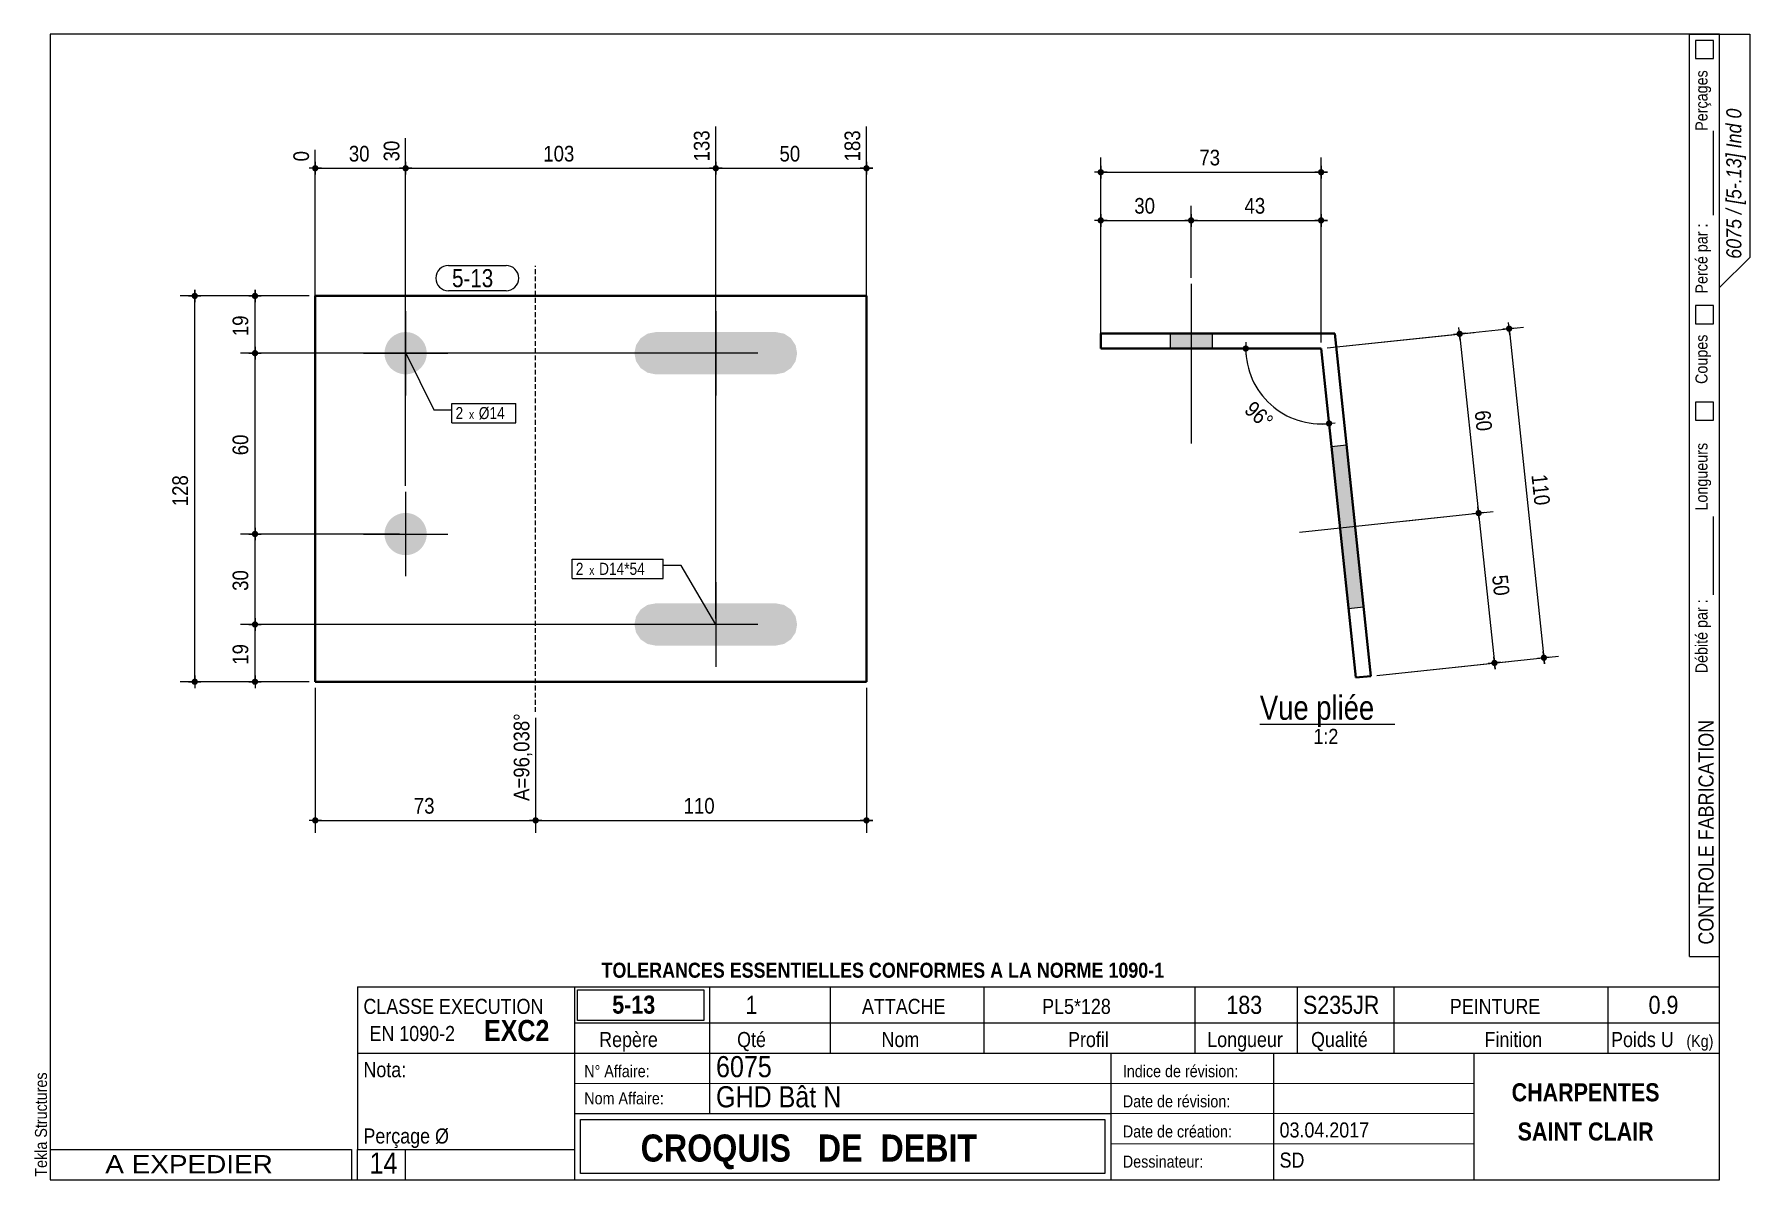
# Model space of a CAD drawing. Header units: millimetres. Extents: x 2 to 287, y 5 to 195.
import ezdxf

# ---------------------------------------------------------------- set-up
doc = ezdxf.new("R2010")
doc.units = ezdxf.units.MM
doc.linetypes.add('CACHE2', pattern=[1.190625, 0.79375, -0.396875])
for name, color, linetype, lineweight in [('Autre type objet', 1, 'Continuous', 0), ('Boulon', 7, 'Continuous', 0), ('Cache', 7, 'Continuous', 0), ('Cotation', 7, 'Continuous', 0), ('Désignation boulon', 3, 'Continuous', 0), ('Feuille dessin', 5, 'Continuous', 0), ('Piece', 2, 'Continuous', 0), ('Repère pièce', 3, 'Continuous', 0)]:
    doc.layers.add(name, color=color, linetype=linetype, lineweight=lineweight)
doc.styles.add('ARIAL', font='ARIAL.TTF')
doc.styles.add('ARIAL_BOLD', font='ARIALBD.TTF')
doc.styles.add('ARIAL_ITALIC', font='ARIALI.TTF')
doc.styles.add('ARIAL_NARROW', font='ARIAL.TTF')
doc.styles.add('COMIC_SANS_MS', font='COMIC.TTF')

# ---------------------------------------------------------------- blocks, each defined once
blk = doc.blocks.new('*A1')
at = {"layer": 'Boulon'}
for points in [[(128.96, 142.1), (128.7, 140.76), (127.94, 139.63), (126.8, 138.87), (125.46, 138.6), (105.46, 138.6), (104.12, 138.87), (102.99, 139.63), (102.23, 140.76), (101.96, 142.1), (102.23, 143.44), (102.99, 144.58), (104.12, 145.34), (105.46, 145.6), (125.46, 145.6), (126.8, 145.34), (127.94, 144.58), (128.7, 143.44)], [(128.96, 97.1), (128.7, 95.76), (127.94, 94.63), (126.8, 93.87), (125.46, 93.6), (105.46, 93.6), (104.12, 93.87), (102.99, 94.63), (102.23, 95.76), (101.96, 97.1), (102.23, 98.44), (102.99, 99.58), (104.12, 100.34), (105.46, 100.6), (125.46, 100.6), (126.8, 100.34), (127.94, 99.58), (128.7, 98.44)]]:
    blk.add_hatch(color=256, dxfattribs=at).paths.add_polyline_path(points, flags=17)
at = {"layer": 'Boulon', "linetype": 'Continuous', "lineweight": 0}
for p, q in [((115.46, 149.1), (115.46, 135.1)), ((122.46, 142.1), (108.46, 142.1)), ((115.46, 104.1), (115.46, 90.1)), ((122.46, 97.1), (108.46, 97.1))]:
    blk.add_line(p, q, dxfattribs=at)
blk = doc.blocks.new('*A2')
at = {"layer": 'Boulon'}
for points in [[(63.92, 138.6), (63.83, 138.61), (63.74, 138.61), (63.66, 138.62), (63.57, 138.63), (63.49, 138.64), (63.4, 138.65), (63.32, 138.67), (63.23, 138.69), (63.15, 138.71), (63.07, 138.73), (62.99, 138.75), (62.9, 138.78), (62.82, 138.81), (62.74, 138.84), (62.66, 138.87), (62.58, 138.9), (62.51, 138.94), (62.43, 138.98), (62.35, 139.02), (62.28, 139.06), (62.2, 139.1), (62.13, 139.15), (62.06, 139.19), (61.99, 139.24), (61.92, 139.29), (61.85, 139.34), (61.78, 139.4), (61.72, 139.45), (61.65, 139.51), (61.59, 139.57), (61.53, 139.63), (61.47, 139.69), (61.41, 139.75), (61.35, 139.82), (61.3, 139.88), (61.24, 139.95), (61.19, 140.02), (61.14, 140.09), (61.09, 140.16), (61.04, 140.23), (61, 140.3), (60.96, 140.38), (60.92, 140.45), (60.88, 140.53), (60.84, 140.61), (60.8, 140.68), (60.77, 140.76), (60.74, 140.84), (60.71, 140.92), (60.68, 141), (60.65, 141.09), (60.63, 141.17), (60.61, 141.25), (60.59, 141.34), (60.57, 141.42), (60.55, 141.5), (60.54, 141.59), (60.53, 141.67), (60.52, 141.76), (60.51, 141.85), (60.51, 141.93), (60.5, 142.02), (60.5, 142.1), (60.5, 142.19), (60.51, 142.27), (60.51, 142.36), (60.52, 142.45), (60.53, 142.53), (60.54, 142.62), (60.55, 142.7), (60.57, 142.79), (60.59, 142.87), (60.61, 142.95), (60.63, 143.04), (60.65, 143.12), (60.68, 143.2), (60.71, 143.28), (60.74, 143.36), (60.77, 143.44), (60.8, 143.52), (60.84, 143.6), (60.88, 143.68), (60.92, 143.75), (60.96, 143.83), (61, 143.9), (61.04, 143.98), (61.09, 144.05), (61.14, 144.12), (61.19, 144.19), (61.24, 144.26), (61.3, 144.32), (61.35, 144.39), (61.41, 144.45), (61.47, 144.52), (61.53, 144.58), (61.59, 144.64), (61.65, 144.7), (61.72, 144.75), (61.78, 144.81), (61.85, 144.86), (61.92, 144.91), (61.99, 144.96), (62.06, 145.01), (62.13, 145.06), (62.2, 145.1), (62.28, 145.15), (62.35, 145.19), (62.43, 145.23), (62.51, 145.27), (62.58, 145.3), (62.66, 145.34), (62.74, 145.37), (62.82, 145.4), (62.9, 145.43), (62.99, 145.45), (63.07, 145.48), (63.15, 145.5), (63.23, 145.52), (63.32, 145.54), (63.4, 145.55), (63.49, 145.56), (63.57, 145.58), (63.66, 145.59), (63.74, 145.59), (63.83, 145.6), (63.92, 145.6), (64, 145.6), (64.09, 145.6), (64.17, 145.6), (64.26, 145.59), (64.34, 145.59), (64.43, 145.58), (64.52, 145.56), (64.6, 145.55), (64.68, 145.54), (64.77, 145.52), (64.85, 145.5), (64.94, 145.48), (65.02, 145.45), (65.1, 145.43), (65.18, 145.4), (65.26, 145.37), (65.34, 145.34), (65.42, 145.3), (65.5, 145.27), (65.58, 145.23), (65.65, 145.19), (65.73, 145.15), (65.8, 145.1), (65.87, 145.06), (65.95, 145.01), (66.02, 144.96), (66.09, 144.91), (66.16, 144.86), (66.22, 144.81), (66.29, 144.75), (66.35, 144.7), (66.42, 144.64), (66.48, 144.58), (66.54, 144.52), (66.6, 144.45), (66.65, 144.39), (66.71, 144.32), (66.76, 144.26), (66.81, 144.19), (66.86, 144.12), (66.91, 144.05), (66.96, 143.98), (67, 143.9), (67.05, 143.83), (67.09, 143.75), (67.13, 143.68), (67.17, 143.6), (67.2, 143.52), (67.24, 143.44), (67.27, 143.36), (67.3, 143.28), (67.33, 143.2), (67.35, 143.12), (67.37, 143.04), (67.4, 142.95), (67.42, 142.87), (67.43, 142.79), (67.45, 142.7), (67.46, 142.62), (67.48, 142.53), (67.48, 142.45), (67.49, 142.36), (67.5, 142.27), (67.5, 142.19), (67.5, 142.1), (67.5, 142.02), (67.5, 141.93), (67.49, 141.85), (67.48, 141.76), (67.48, 141.67), (67.46, 141.59), (67.45, 141.5), (67.43, 141.42), (67.42, 141.34), (67.4, 141.25), (67.37, 141.17), (67.35, 141.09), (67.33, 141), (67.3, 140.92), (67.27, 140.84), (67.24, 140.76), (67.2, 140.68), (67.17, 140.61), (67.13, 140.53), (67.09, 140.45), (67.05, 140.38), (67, 140.3), (66.96, 140.23), (66.91, 140.16), (66.86, 140.09), (66.81, 140.02), (66.76, 139.95), (66.71, 139.88), (66.65, 139.82), (66.6, 139.75), (66.54, 139.69), (66.48, 139.63), (66.42, 139.57), (66.35, 139.51), (66.29, 139.45), (66.22, 139.4), (66.16, 139.34), (66.09, 139.29), (66.02, 139.24), (65.95, 139.19), (65.87, 139.15), (65.8, 139.1), (65.73, 139.06), (65.65, 139.02), (65.58, 138.98), (65.5, 138.94), (65.42, 138.9), (65.34, 138.87), (65.26, 138.84), (65.18, 138.81), (65.1, 138.78), (65.02, 138.75), (64.94, 138.73), (64.85, 138.71), (64.77, 138.69), (64.68, 138.67), (64.6, 138.65), (64.52, 138.64), (64.43, 138.63), (64.34, 138.62), (64.26, 138.61), (64.17, 138.61), (64.09, 138.6), (64, 138.6)], [(63.92, 108.6), (63.83, 108.61), (63.74, 108.61), (63.66, 108.62), (63.57, 108.63), (63.49, 108.64), (63.4, 108.65), (63.32, 108.67), (63.23, 108.69), (63.15, 108.71), (63.07, 108.73), (62.99, 108.75), (62.9, 108.78), (62.82, 108.81), (62.74, 108.84), (62.66, 108.87), (62.58, 108.9), (62.51, 108.94), (62.43, 108.98), (62.35, 109.02), (62.28, 109.06), (62.2, 109.1), (62.13, 109.15), (62.06, 109.19), (61.99, 109.24), (61.92, 109.29), (61.85, 109.34), (61.78, 109.4), (61.72, 109.45), (61.65, 109.51), (61.59, 109.57), (61.53, 109.63), (61.47, 109.69), (61.41, 109.75), (61.35, 109.82), (61.3, 109.88), (61.24, 109.95), (61.19, 110.02), (61.14, 110.09), (61.09, 110.16), (61.04, 110.23), (61, 110.3), (60.96, 110.38), (60.92, 110.45), (60.88, 110.53), (60.84, 110.61), (60.8, 110.68), (60.77, 110.76), (60.74, 110.84), (60.71, 110.92), (60.68, 111), (60.65, 111.09), (60.63, 111.17), (60.61, 111.25), (60.59, 111.34), (60.57, 111.42), (60.55, 111.5), (60.54, 111.59), (60.53, 111.67), (60.52, 111.76), (60.51, 111.85), (60.51, 111.93), (60.5, 112.02), (60.5, 112.1), (60.5, 112.19), (60.51, 112.27), (60.51, 112.36), (60.52, 112.45), (60.53, 112.53), (60.54, 112.62), (60.55, 112.7), (60.57, 112.79), (60.59, 112.87), (60.61, 112.95), (60.63, 113.04), (60.65, 113.12), (60.68, 113.2), (60.71, 113.28), (60.74, 113.36), (60.77, 113.44), (60.8, 113.52), (60.84, 113.6), (60.88, 113.68), (60.92, 113.75), (60.96, 113.83), (61, 113.9), (61.04, 113.98), (61.09, 114.05), (61.14, 114.12), (61.19, 114.19), (61.24, 114.26), (61.3, 114.32), (61.35, 114.39), (61.41, 114.45), (61.47, 114.52), (61.53, 114.58), (61.59, 114.64), (61.65, 114.7), (61.72, 114.75), (61.78, 114.81), (61.85, 114.86), (61.92, 114.91), (61.99, 114.96), (62.06, 115.01), (62.13, 115.06), (62.2, 115.1), (62.28, 115.15), (62.35, 115.19), (62.43, 115.23), (62.51, 115.27), (62.58, 115.3), (62.66, 115.34), (62.74, 115.37), (62.82, 115.4), (62.9, 115.43), (62.99, 115.45), (63.07, 115.48), (63.15, 115.5), (63.23, 115.52), (63.32, 115.54), (63.4, 115.55), (63.49, 115.56), (63.57, 115.58), (63.66, 115.59), (63.74, 115.59), (63.83, 115.6), (63.92, 115.6), (64, 115.6), (64.09, 115.6), (64.17, 115.6), (64.26, 115.59), (64.34, 115.59), (64.43, 115.58), (64.52, 115.56), (64.6, 115.55), (64.68, 115.54), (64.77, 115.52), (64.85, 115.5), (64.94, 115.48), (65.02, 115.45), (65.1, 115.43), (65.18, 115.4), (65.26, 115.37), (65.34, 115.34), (65.42, 115.3), (65.5, 115.27), (65.58, 115.23), (65.65, 115.19), (65.73, 115.15), (65.8, 115.1), (65.87, 115.06), (65.95, 115.01), (66.02, 114.96), (66.09, 114.91), (66.16, 114.86), (66.22, 114.81), (66.29, 114.75), (66.35, 114.7), (66.42, 114.64), (66.48, 114.58), (66.54, 114.52), (66.6, 114.45), (66.65, 114.39), (66.71, 114.32), (66.76, 114.26), (66.81, 114.19), (66.86, 114.12), (66.91, 114.05), (66.96, 113.98), (67, 113.9), (67.05, 113.83), (67.09, 113.75), (67.13, 113.68), (67.17, 113.6), (67.2, 113.52), (67.24, 113.44), (67.27, 113.36), (67.3, 113.28), (67.33, 113.2), (67.35, 113.12), (67.37, 113.04), (67.4, 112.95), (67.42, 112.87), (67.43, 112.79), (67.45, 112.7), (67.46, 112.62), (67.48, 112.53), (67.48, 112.45), (67.49, 112.36), (67.5, 112.27), (67.5, 112.19), (67.5, 112.1), (67.5, 112.02), (67.5, 111.93), (67.49, 111.85), (67.48, 111.76), (67.48, 111.67), (67.46, 111.59), (67.45, 111.5), (67.43, 111.42), (67.42, 111.34), (67.4, 111.25), (67.37, 111.17), (67.35, 111.09), (67.33, 111), (67.3, 110.92), (67.27, 110.84), (67.24, 110.76), (67.2, 110.68), (67.17, 110.61), (67.13, 110.53), (67.09, 110.45), (67.05, 110.38), (67, 110.3), (66.96, 110.23), (66.91, 110.16), (66.86, 110.09), (66.81, 110.02), (66.76, 109.95), (66.71, 109.88), (66.65, 109.82), (66.6, 109.75), (66.54, 109.69), (66.48, 109.63), (66.42, 109.57), (66.35, 109.51), (66.29, 109.45), (66.22, 109.4), (66.16, 109.34), (66.09, 109.29), (66.02, 109.24), (65.95, 109.19), (65.87, 109.15), (65.8, 109.1), (65.73, 109.06), (65.65, 109.02), (65.58, 108.98), (65.5, 108.94), (65.42, 108.9), (65.34, 108.87), (65.26, 108.84), (65.18, 108.81), (65.1, 108.78), (65.02, 108.75), (64.94, 108.73), (64.85, 108.71), (64.77, 108.69), (64.68, 108.67), (64.6, 108.65), (64.52, 108.64), (64.43, 108.63), (64.34, 108.62), (64.26, 108.61), (64.17, 108.61), (64.09, 108.6), (64, 108.6)]]:
    blk.add_hatch(color=256, dxfattribs=at).paths.add_polyline_path(points, flags=17)
at = {"layer": 'Boulon', "linetype": 'Continuous', "lineweight": 0}
for p, q in [((64, 149.1), (64, 135.1)), ((57, 142.1), (71, 142.1)), ((64, 119.1), (64, 105.1)), ((57, 112.1), (71, 112.1))]:
    blk.add_line(p, q, dxfattribs=at)
blk = doc.blocks.new('*A3')
at = {"layer": 'Cache', "color": 7, "linetype": 'CACHE2', "lineweight": 20}
blk.add_line((85.569028, 82.602782), (85.569028, 156.602782), dxfattribs=at)
at = {"layer": 'Piece', "color": 2, "linetype": 'Continuous', "lineweight": 40}
for p, q in [((49.008427, 151.602782), (49.008427, 87.602782)), ((140.461998, 151.602782), (49.008427, 151.602782)), ((140.461998, 87.602782), (140.461998, 151.602782)), ((49.008427, 87.602782), (140.461998, 87.602782))]:
    blk.add_line(p, q, dxfattribs=at)
blk = doc.blocks.new('*A4')
at = {"layer": 'Boulon'}
blk.add_hatch(color=256, dxfattribs=at).paths.add_polyline_path([(217.62, 126.57), (220.11, 126.84), (222.95, 99.99), (220.46, 99.72)], flags=17)
blk.add_hatch(color=256, dxfattribs=at).paths.add_polyline_path([(217.62, 126.57), (220.11, 126.84), (222.95, 99.99), (220.46, 99.72)], flags=17)
at = {"layer": 'Boulon', "linetype": 'Continuous', "lineweight": 0}
for p, q in [((220.11, 126.84), (217.62, 126.57)), ((220.11, 126.84), (217.62, 126.57)), ((212.33, 112.44), (236.19, 114.96)), ((212.33, 112.44), (236.19, 114.96)), ((222.95, 99.99), (220.46, 99.72)), ((222.95, 99.99), (220.46, 99.72))]:
    blk.add_line(p, q, dxfattribs=at)
blk = doc.blocks.new('*A5')
at = {"layer": 'Boulon'}
blk.add_hatch(color=256, dxfattribs=at).paths.add_polyline_path([(197.83, 145.38), (197.83, 142.88), (190.83, 142.88), (190.83, 145.38)], flags=17)
blk.add_hatch(color=256, dxfattribs=at).paths.add_polyline_path([(197.83, 145.38), (197.83, 142.88), (190.83, 142.88), (190.83, 145.38)], flags=17)
at = {"layer": 'Boulon', "linetype": 'Continuous', "lineweight": 0}
for p, q in [((194.33, 153.63), (194.33, 127.13)), ((194.33, 153.63), (194.33, 127.13)), ((190.83, 145.38), (190.83, 142.88)), ((190.83, 145.38), (190.83, 142.88)), ((197.83, 145.38), (197.83, 142.88)), ((197.83, 145.38), (197.83, 142.88))]:
    blk.add_line(p, q, dxfattribs=at)
blk = doc.blocks.new('*A6')
at = {"layer": 'Piece', "color": 2, "linetype": 'Continuous', "lineweight": 40}
for p, q in [((218.1442, 145.376365), (179.334087, 145.376365)), ((179.334087, 142.876365), (179.334087, 145.376365)), ((224.154836, 88.550882), (218.1442, 145.376365)), ((215.894688, 142.876365), (179.334087, 142.876365)), ((215.894688, 142.876365), (221.668705, 88.287915)), ((221.668705, 88.287915), (224.154836, 88.550882))]:
    blk.add_line(p, q, dxfattribs=at)
blk = doc.blocks.new('*A7')
at = {"layer": 'Feuille dessin', "linetype": 'Continuous', "lineweight": 0}
for p, q in [((282, 195), (5, 195)), ((5, 195), (5, 5)), ((282, 5), (282, 195)), ((5, 5), (282, 5))]:
    blk.add_line(p, q, dxfattribs=at)
at = {"layer": 'Feuille dessin', "style": 'ARIAL', "width": 0.85}
blk.add_text('Tekla Structures', height=2, rotation=90, dxfattribs=at).set_placement((4.5, 5.5))
blk = doc.blocks.new('*A8')
at = {"layer": 'Autre type objet', "linetype": 'Continuous', "lineweight": 0}
for p, q in [((56, 37), (92, 37)), ((56, 37), (56, 10)), ((92, 37), (92, 10)), ((56, 26), (92, 26)), ((56, 10), (92, 10)), ((56, 5), (56, 10)), ((64, 5), (64, 10)), ((56, 5), (64, 5))]:
    blk.add_line(p, q, dxfattribs=at)
at = {"layer": 'Autre type objet', "width": 0.85}
for s, height, style, p in [('CLASSE EXECUTION', 2.5, 'ARIAL', (57, 32.5)), ('EXC2', 3.5, 'ARIAL_BOLD', (77, 28)), ('EN 1090-2', 2.5, 'ARIAL', (58, 28)), ('Nota:', 2.5, 'ARIAL', (57, 22)), ('Perçage Ø', 2.5, 'ARIAL', (57, 11)), ('14', 3.5, 'ARIAL_NARROW', (58.014234, 6))]:
    blk.add_text(s, height=height, dxfattribs=dict(at, style=style)).set_placement(p)
blk = doc.blocks.new('*A9')
at = {"layer": 'Autre type objet', "linetype": 'Continuous', "lineweight": 0}
for p, q in [((277, 42), (277, 195)), ((277, 195), (287, 195)), ((278, 194), (278, 191)), ((281, 194), (278, 194)), ((281, 191), (281, 194)), ((282, 42), (282, 195)), ((287, 195), (287, 158)), ((278, 191), (281, 191)), ((281, 165), (281, 179)), ((287, 158), (282, 153)), ((278, 150), (278, 147)), ((281, 150), (278, 150)), ((281, 147), (281, 150)), ((278, 147), (281, 147)), ((278, 134), (278, 131)), ((281, 134), (278, 134)), ((281, 131), (281, 134)), ((278, 131), (281, 131)), ((281, 102), (281, 115)), ((277, 42), (282, 42))]:
    blk.add_line(p, q, dxfattribs=at)
at = {"layer": 'Autre type objet', "width": 0.85}
for s, height, style, p in [('Perçages', 2, 'ARIAL', (280, 179)), ('6075 / [5-.13] Ind 0', 2.5, 'ARIAL_ITALIC', (285.619109, 157.760245)), ('Percé par :', 2, 'ARIAL', (280, 152)), ('Coupes', 2, 'ARIAL', (280, 137)), ('Longueurs', 2, 'ARIAL', (280, 116)), ('Débité par :', 2, 'ARIAL', (280, 89)), ('CONTROLE FABRICATION', 2.5, 'ARIAL', (281, 44))]:
    blk.add_text(s, height=height, rotation=90, dxfattribs=dict(at, style=style)).set_placement(p)
blk = doc.blocks.new('*A10')
at = {"layer": 'Autre type objet', "linetype": 'Continuous', "lineweight": 0}
for p, q in [((92, 37), (282, 37)), ((92, 37), (92, 31)), ((114.5, 31), (114.5, 37)), ((134.5, 31), (134.5, 37)), ((160, 31), (160, 37)), ((195, 31), (195, 37)), ((212, 31), (212, 37)), ((228, 31), (228, 37)), ((263.5, 31), (263.5, 37)), ((282, 31), (282, 37)), ((92.51953, 36.5), (113.5, 36.5)), ((92.51953, 31.394341), (92.51953, 36.5)), ((113.5, 36.5), (113.5, 31.394341)), ((113.5, 31.394341), (92.51953, 31.394341)), ((92, 31), (282, 31)), ((92, 31), (92, 5)), ((114.5, 16), (114.5, 31)), ((134.5, 26), (134.5, 31)), ((160, 26), (160, 31)), ((195, 26), (195, 31)), ((212, 26), (212, 31)), ((228, 26), (228, 31)), ((263.5, 26), (263.5, 31)), ((282, 5), (282, 31)), ((92, 26), (282, 26)), ((181, 26), (181, 5)), ((208, 26), (208, 5)), ((241.262466, 5), (241.262466, 26)), ((92, 21), (241.327069, 20.935451)), ((92, 16), (181, 16)), ((93, 15), (180, 15)), ((93, 6), (93, 15)), ((180, 15), (180, 6)), ((181, 16), (241.297815, 16.021151)), ((181, 11), (241.217807, 10.969512)), ((180, 6), (93, 6)), ((92, 5), (282, 5))]:
    blk.add_line(p, q, dxfattribs=at)
at = {"layer": 'Autre type objet', "width": 0.85}
for s, height, style, p in [('TOLERANCES ESSENTIELLES CONFORMES A LA NORME 1090-1', 2.5, 'ARIAL_BOLD', (96.5, 38.5)), ('5-13', 3, 'ARIAL_BOLD', (98.285724, 32.540141)), ('1', 3, 'ARIAL', (120.389893, 32.5)), ('ATTACHE', 2.5, 'ARIAL', (139.718018, 32.5)), ('PL5*128', 2.5, 'ARIAL', (169.61084, 32.5)), ('183', 3, 'ARIAL', (200.165771, 32.5)), ('S235JR', 3, 'ARIAL', (212.880127, 32.5)), ('PEINTURE', 2.5, 'ARIAL', (237.24646, 32.5)), ('0.9', 3, 'ARIAL', (270.222412, 32.5)), ('Repère', 2.5, 'ARIAL', (96.112978, 27)), ('Qté', 2.5, 'ARIAL', (119, 27)), ('Nom', 2.5, 'ARIAL', (142.961426, 27)), ('Profil', 2.5, 'ARIAL', (173.903564, 27)), ('Longueur', 2.5, 'ARIAL', (197, 27)), ('Qualité', 2.5, 'ARIAL', (214.218018, 27)), ('Finition', 2.5, 'ARIAL', (243, 27)), ('Poids U', 2.5, 'ARIAL', (264, 27)), ('(Kg)', 2, 'ARIAL', (276.5, 27)), ('N° Affaire:', 2, 'ARIAL', (93.640566, 22)), ('6075', 3.5, 'ARIAL', (115.5, 22)), ('Indice de révision:', 2, 'ARIAL', (183, 22)), ('GHD Bât N', 3.5, 'ARIAL', (115.5, 17)), ('CHARPENTES', 3, 'ARIAL_BOLD', (247.5, 18)), ('Nom Affaire:', 2, 'ARIAL', (93.640566, 17.5)), ('Date de révision:', 2, 'ARIAL', (183, 17)), ('03.04.2017', 2.5, 'ARIAL', (209, 12)), ('SAINT CLAIR', 3, 'ARIAL_BOLD', (248.5, 11.5)), ('CROQUIS   DE  DEBIT', 4.5, 'ARIAL_BOLD', (103, 8)), ('Date de création:', 2, 'ARIAL', (183, 12)), ('Dessinateur:', 2, 'ARIAL', (183, 7)), ('SD', 2.5, 'ARIAL', (209, 7))]:
    blk.add_text(s, height=height, dxfattribs=dict(at, style=style)).set_placement(p)
blk = doc.blocks.new('*A11')
at = {"layer": 'Autre type objet', "linetype": 'Continuous', "lineweight": 0}
for p, q in [((5, 10), (55, 10)), ((5, 10), (5, 5)), ((55, 10), (55, 5)), ((5, 5), (55, 5))]:
    blk.add_line(p, q, dxfattribs=at)
at = {"layer": 'Autre type objet', "style": 'ARIAL', "width": 1.105}
blk.add_text('A EXPEDIER', height=3, dxfattribs=at).set_placement((14.169647, 6.073465))
blk = doc.blocks.new('*A12')
at = {"layer": 'Cotation'}
for points in [[(48.98, 172.26), (48.96, 172.26), (48.93, 172.26), (48.91, 172.27), (48.88, 172.27), (48.86, 172.28), (48.83, 172.29), (48.81, 172.3), (48.79, 172.31), (48.76, 172.32), (48.74, 172.33), (48.72, 172.34), (48.7, 172.36), (48.68, 172.38), (48.66, 172.39), (48.64, 172.41), (48.62, 172.43), (48.61, 172.45), (48.59, 172.47), (48.58, 172.49), (48.56, 172.51), (48.55, 172.53), (48.54, 172.55), (48.53, 172.58), (48.52, 172.6), (48.51, 172.63), (48.5, 172.65), (48.5, 172.68), (48.49, 172.7), (48.49, 172.73), (48.49, 172.75), (48.49, 172.78), (48.49, 172.8), (48.49, 172.83), (48.49, 172.85), (48.5, 172.88), (48.5, 172.9), (48.51, 172.93), (48.52, 172.95), (48.53, 172.98), (48.54, 173), (48.55, 173.02), (48.56, 173.04), (48.58, 173.07), (48.59, 173.09), (48.61, 173.11), (48.62, 173.13), (48.64, 173.14), (48.66, 173.16), (48.68, 173.18), (48.7, 173.19), (48.72, 173.21), (48.74, 173.22), (48.76, 173.24), (48.79, 173.25), (48.81, 173.26), (48.83, 173.27), (48.86, 173.27), (48.88, 173.28), (48.91, 173.29), (48.93, 173.29), (48.96, 173.29), (48.98, 173.3), (49.01, 173.3), (49.03, 173.3), (49.06, 173.29), (49.08, 173.29), (49.11, 173.29), (49.13, 173.28), (49.16, 173.27), (49.18, 173.27), (49.21, 173.26), (49.23, 173.25), (49.25, 173.24), (49.28, 173.22), (49.3, 173.21), (49.32, 173.19), (49.34, 173.18), (49.36, 173.16), (49.38, 173.14), (49.39, 173.13), (49.41, 173.11), (49.43, 173.09), (49.44, 173.07), (49.45, 173.04), (49.47, 173.02), (49.48, 173), (49.49, 172.98), (49.5, 172.95), (49.51, 172.93), (49.51, 172.9), (49.52, 172.88), (49.52, 172.85), (49.53, 172.83), (49.53, 172.8), (49.53, 172.78), (49.53, 172.75), (49.53, 172.73), (49.52, 172.7), (49.52, 172.68), (49.51, 172.65), (49.51, 172.63), (49.5, 172.6), (49.49, 172.58), (49.48, 172.55), (49.47, 172.53), (49.45, 172.51), (49.44, 172.49), (49.43, 172.47), (49.41, 172.45), (49.39, 172.43), (49.38, 172.41), (49.36, 172.39), (49.34, 172.38), (49.32, 172.36), (49.3, 172.34), (49.28, 172.33), (49.25, 172.32), (49.23, 172.31), (49.21, 172.3), (49.18, 172.29), (49.16, 172.28), (49.13, 172.27), (49.11, 172.27), (49.08, 172.26), (49.06, 172.26), (49.03, 172.26), (49.01, 172.26)], [(63.98, 172.26), (63.95, 172.26), (63.93, 172.26), (63.9, 172.27), (63.88, 172.27), (63.85, 172.28), (63.83, 172.29), (63.8, 172.3), (63.78, 172.31), (63.76, 172.32), (63.73, 172.33), (63.71, 172.34), (63.69, 172.36), (63.67, 172.38), (63.65, 172.39), (63.63, 172.41), (63.62, 172.43), (63.6, 172.45), (63.58, 172.47), (63.57, 172.49), (63.56, 172.51), (63.54, 172.53), (63.53, 172.55), (63.52, 172.58), (63.51, 172.6), (63.5, 172.63), (63.5, 172.65), (63.49, 172.68), (63.49, 172.7), (63.48, 172.73), (63.48, 172.75), (63.48, 172.78), (63.48, 172.8), (63.48, 172.83), (63.49, 172.85), (63.49, 172.88), (63.5, 172.9), (63.5, 172.93), (63.51, 172.95), (63.52, 172.98), (63.53, 173), (63.54, 173.02), (63.56, 173.04), (63.57, 173.07), (63.58, 173.09), (63.6, 173.11), (63.62, 173.13), (63.63, 173.14), (63.65, 173.16), (63.67, 173.18), (63.69, 173.19), (63.71, 173.21), (63.73, 173.22), (63.76, 173.24), (63.78, 173.25), (63.8, 173.26), (63.83, 173.27), (63.85, 173.27), (63.88, 173.28), (63.9, 173.29), (63.93, 173.29), (63.95, 173.29), (63.98, 173.3), (64, 173.3), (64.03, 173.3), (64.05, 173.29), (64.08, 173.29), (64.1, 173.29), (64.13, 173.28), (64.15, 173.27), (64.18, 173.27), (64.2, 173.26), (64.22, 173.25), (64.25, 173.24), (64.27, 173.22), (64.29, 173.21), (64.31, 173.19), (64.33, 173.18), (64.35, 173.16), (64.37, 173.14), (64.39, 173.13), (64.4, 173.11), (64.42, 173.09), (64.43, 173.07), (64.45, 173.04), (64.46, 173.02), (64.47, 173), (64.48, 172.98), (64.49, 172.95), (64.5, 172.93), (64.51, 172.9), (64.51, 172.88), (64.52, 172.85), (64.52, 172.83), (64.52, 172.8), (64.52, 172.78), (64.52, 172.75), (64.52, 172.73), (64.52, 172.7), (64.51, 172.68), (64.51, 172.65), (64.5, 172.63), (64.49, 172.6), (64.48, 172.58), (64.47, 172.55), (64.46, 172.53), (64.45, 172.51), (64.43, 172.49), (64.42, 172.47), (64.4, 172.45), (64.39, 172.43), (64.37, 172.41), (64.35, 172.39), (64.33, 172.38), (64.31, 172.36), (64.29, 172.34), (64.27, 172.33), (64.25, 172.32), (64.22, 172.31), (64.2, 172.3), (64.18, 172.29), (64.15, 172.28), (64.13, 172.27), (64.1, 172.27), (64.08, 172.26), (64.05, 172.26), (64.03, 172.26), (64, 172.26)]]:
    blk.add_hatch(color=256, dxfattribs=at).paths.add_polyline_path(points, flags=17)
at = {"layer": 'Cotation', "linetype": 'Continuous', "lineweight": 0}
for p, q in [((64, 120.1), (64, 177.77)), ((49.01, 88.6), (49.01, 175.85)), ((49.01, 173.82), (49.01, 171.74)), ((64, 173.82), (64, 171.74)), ((50.05, 172.78), (47.97, 172.78)), ((49.01, 172.78), (47.97, 172.78)), ((49.01, 172.78), (64, 172.78)), ((65.04, 172.78), (62.96, 172.78)), ((64, 172.78), (65.04, 172.78))]:
    blk.add_line(p, q, dxfattribs=at)
at = {"layer": 'Cotation'}
for p in [(49.01, 172.78), (64, 172.78)]:
    blk.add_point(p, dxfattribs=at)
at = {"layer": 'Cotation', "style": 'ARIAL', "width": 0.85}
blk.add_text('30', height=2.6, dxfattribs=at).set_placement((54.58, 173.9))
for s, p in [('30', (62.96, 173.92)), ('0', (47.97, 173.92))]:
    blk.add_text(s, height=2.6, rotation=90.0002, dxfattribs=at).set_placement(p)
blk = doc.blocks.new('*A13')
at = {"layer": 'Cotation'}
for points in [[(63.98, 172.26), (63.95, 172.26), (63.93, 172.26), (63.9, 172.27), (63.88, 172.27), (63.85, 172.28), (63.83, 172.29), (63.8, 172.3), (63.78, 172.31), (63.76, 172.32), (63.73, 172.33), (63.71, 172.34), (63.69, 172.36), (63.67, 172.38), (63.65, 172.39), (63.63, 172.41), (63.62, 172.43), (63.6, 172.45), (63.58, 172.47), (63.57, 172.49), (63.56, 172.51), (63.54, 172.53), (63.53, 172.55), (63.52, 172.58), (63.51, 172.6), (63.5, 172.63), (63.5, 172.65), (63.49, 172.68), (63.49, 172.7), (63.48, 172.73), (63.48, 172.75), (63.48, 172.78), (63.48, 172.8), (63.48, 172.83), (63.49, 172.85), (63.49, 172.88), (63.5, 172.9), (63.5, 172.93), (63.51, 172.95), (63.52, 172.98), (63.53, 173), (63.54, 173.02), (63.56, 173.04), (63.57, 173.07), (63.58, 173.09), (63.6, 173.11), (63.62, 173.13), (63.63, 173.14), (63.65, 173.16), (63.67, 173.18), (63.69, 173.19), (63.71, 173.21), (63.73, 173.22), (63.76, 173.24), (63.78, 173.25), (63.8, 173.26), (63.83, 173.27), (63.85, 173.27), (63.88, 173.28), (63.9, 173.29), (63.93, 173.29), (63.95, 173.29), (63.98, 173.3), (64, 173.3), (64.03, 173.3), (64.05, 173.29), (64.08, 173.29), (64.1, 173.29), (64.13, 173.28), (64.15, 173.27), (64.18, 173.27), (64.2, 173.26), (64.22, 173.25), (64.25, 173.24), (64.27, 173.22), (64.29, 173.21), (64.31, 173.19), (64.33, 173.18), (64.35, 173.16), (64.37, 173.14), (64.39, 173.13), (64.4, 173.11), (64.42, 173.09), (64.43, 173.07), (64.45, 173.04), (64.46, 173.02), (64.47, 173), (64.48, 172.98), (64.49, 172.95), (64.5, 172.93), (64.51, 172.9), (64.51, 172.88), (64.52, 172.85), (64.52, 172.83), (64.52, 172.8), (64.52, 172.78), (64.52, 172.75), (64.52, 172.73), (64.52, 172.7), (64.51, 172.68), (64.51, 172.65), (64.5, 172.63), (64.49, 172.6), (64.48, 172.58), (64.47, 172.55), (64.46, 172.53), (64.45, 172.51), (64.43, 172.49), (64.42, 172.47), (64.4, 172.45), (64.39, 172.43), (64.37, 172.41), (64.35, 172.39), (64.33, 172.38), (64.31, 172.36), (64.29, 172.34), (64.27, 172.33), (64.25, 172.32), (64.22, 172.31), (64.2, 172.3), (64.18, 172.29), (64.15, 172.28), (64.13, 172.27), (64.1, 172.27), (64.08, 172.26), (64.05, 172.26), (64.03, 172.26), (64, 172.26)], [(115.44, 172.26), (115.41, 172.26), (115.39, 172.26), (115.36, 172.27), (115.34, 172.27), (115.31, 172.28), (115.29, 172.29), (115.26, 172.3), (115.24, 172.31), (115.22, 172.32), (115.19, 172.33), (115.17, 172.34), (115.15, 172.36), (115.13, 172.38), (115.11, 172.39), (115.09, 172.41), (115.08, 172.43), (115.06, 172.45), (115.04, 172.47), (115.03, 172.49), (115.02, 172.51), (115, 172.53), (114.99, 172.55), (114.98, 172.58), (114.97, 172.6), (114.96, 172.63), (114.96, 172.65), (114.95, 172.68), (114.95, 172.7), (114.94, 172.73), (114.94, 172.75), (114.94, 172.78), (114.94, 172.8), (114.94, 172.83), (114.95, 172.85), (114.95, 172.88), (114.96, 172.9), (114.96, 172.93), (114.97, 172.95), (114.98, 172.98), (114.99, 173), (115, 173.02), (115.02, 173.04), (115.03, 173.07), (115.04, 173.09), (115.06, 173.11), (115.08, 173.13), (115.09, 173.14), (115.11, 173.16), (115.13, 173.18), (115.15, 173.19), (115.17, 173.21), (115.19, 173.22), (115.22, 173.24), (115.24, 173.25), (115.26, 173.26), (115.29, 173.27), (115.31, 173.27), (115.34, 173.28), (115.36, 173.29), (115.39, 173.29), (115.41, 173.29), (115.44, 173.3), (115.46, 173.3), (115.49, 173.3), (115.51, 173.29), (115.54, 173.29), (115.56, 173.29), (115.59, 173.28), (115.61, 173.27), (115.64, 173.27), (115.66, 173.26), (115.68, 173.25), (115.71, 173.24), (115.73, 173.22), (115.75, 173.21), (115.77, 173.19), (115.79, 173.18), (115.81, 173.16), (115.83, 173.14), (115.85, 173.13), (115.86, 173.11), (115.88, 173.09), (115.89, 173.07), (115.91, 173.04), (115.92, 173.02), (115.93, 173), (115.94, 172.98), (115.95, 172.95), (115.96, 172.93), (115.97, 172.9), (115.97, 172.88), (115.98, 172.85), (115.98, 172.83), (115.98, 172.8), (115.98, 172.78), (115.98, 172.75), (115.98, 172.73), (115.98, 172.7), (115.97, 172.68), (115.97, 172.65), (115.96, 172.63), (115.95, 172.6), (115.94, 172.58), (115.93, 172.55), (115.92, 172.53), (115.91, 172.51), (115.89, 172.49), (115.88, 172.47), (115.86, 172.45), (115.85, 172.43), (115.83, 172.41), (115.81, 172.39), (115.79, 172.38), (115.77, 172.36), (115.75, 172.34), (115.73, 172.33), (115.71, 172.32), (115.68, 172.31), (115.66, 172.3), (115.64, 172.29), (115.61, 172.28), (115.59, 172.27), (115.56, 172.27), (115.54, 172.26), (115.51, 172.26), (115.49, 172.26), (115.46, 172.26)]]:
    blk.add_hatch(color=256, dxfattribs=at).paths.add_polyline_path(points, flags=17)
at = {"layer": 'Cotation', "linetype": 'Continuous', "lineweight": 0}
for p, q in [((115.46, 98.1), (115.46, 179.7)), ((64, 120.1), (64, 177.77)), ((64, 173.82), (64, 171.74)), ((115.46, 173.82), (115.46, 171.74)), ((65.04, 172.78), (62.96, 172.78)), ((64, 172.78), (62.96, 172.78)), ((64, 172.78), (115.46, 172.78)), ((116.5, 172.78), (114.42, 172.78)), ((115.46, 172.78), (116.5, 172.78))]:
    blk.add_line(p, q, dxfattribs=at)
at = {"layer": 'Cotation'}
for p in [(64, 172.78), (115.46, 172.78)]:
    blk.add_point(p, dxfattribs=at)
at = {"layer": 'Cotation', "style": 'ARIAL', "width": 0.85}
blk.add_text('103', height=2.6, dxfattribs=at).set_placement((86.84, 173.9))
blk.add_text('133', height=2.6, rotation=90.0002, dxfattribs=at).set_placement((114.42, 173.92))
blk = doc.blocks.new('*A14')
at = {"layer": 'Cotation'}
for points in [[(115.44, 172.26), (115.41, 172.26), (115.39, 172.26), (115.36, 172.27), (115.34, 172.27), (115.31, 172.28), (115.29, 172.29), (115.26, 172.3), (115.24, 172.31), (115.22, 172.32), (115.19, 172.33), (115.17, 172.34), (115.15, 172.36), (115.13, 172.38), (115.11, 172.39), (115.09, 172.41), (115.08, 172.43), (115.06, 172.45), (115.04, 172.47), (115.03, 172.49), (115.02, 172.51), (115, 172.53), (114.99, 172.55), (114.98, 172.58), (114.97, 172.6), (114.96, 172.63), (114.96, 172.65), (114.95, 172.68), (114.95, 172.7), (114.94, 172.73), (114.94, 172.75), (114.94, 172.78), (114.94, 172.8), (114.94, 172.83), (114.95, 172.85), (114.95, 172.88), (114.96, 172.9), (114.96, 172.93), (114.97, 172.95), (114.98, 172.98), (114.99, 173), (115, 173.02), (115.02, 173.04), (115.03, 173.07), (115.04, 173.09), (115.06, 173.11), (115.08, 173.13), (115.09, 173.14), (115.11, 173.16), (115.13, 173.18), (115.15, 173.19), (115.17, 173.21), (115.19, 173.22), (115.22, 173.24), (115.24, 173.25), (115.26, 173.26), (115.29, 173.27), (115.31, 173.27), (115.34, 173.28), (115.36, 173.29), (115.39, 173.29), (115.41, 173.29), (115.44, 173.3), (115.46, 173.3), (115.49, 173.3), (115.51, 173.29), (115.54, 173.29), (115.56, 173.29), (115.59, 173.28), (115.61, 173.27), (115.64, 173.27), (115.66, 173.26), (115.68, 173.25), (115.71, 173.24), (115.73, 173.22), (115.75, 173.21), (115.77, 173.19), (115.79, 173.18), (115.81, 173.16), (115.83, 173.14), (115.85, 173.13), (115.86, 173.11), (115.88, 173.09), (115.89, 173.07), (115.91, 173.04), (115.92, 173.02), (115.93, 173), (115.94, 172.98), (115.95, 172.95), (115.96, 172.93), (115.97, 172.9), (115.97, 172.88), (115.98, 172.85), (115.98, 172.83), (115.98, 172.8), (115.98, 172.78), (115.98, 172.75), (115.98, 172.73), (115.98, 172.7), (115.97, 172.68), (115.97, 172.65), (115.96, 172.63), (115.95, 172.6), (115.94, 172.58), (115.93, 172.55), (115.92, 172.53), (115.91, 172.51), (115.89, 172.49), (115.88, 172.47), (115.86, 172.45), (115.85, 172.43), (115.83, 172.41), (115.81, 172.39), (115.79, 172.38), (115.77, 172.36), (115.75, 172.34), (115.73, 172.33), (115.71, 172.32), (115.68, 172.31), (115.66, 172.3), (115.64, 172.29), (115.61, 172.28), (115.59, 172.27), (115.56, 172.27), (115.54, 172.26), (115.51, 172.26), (115.49, 172.26), (115.46, 172.26)], [(140.44, 172.26), (140.41, 172.26), (140.39, 172.26), (140.36, 172.27), (140.34, 172.27), (140.31, 172.28), (140.29, 172.29), (140.26, 172.3), (140.24, 172.31), (140.22, 172.32), (140.19, 172.33), (140.17, 172.34), (140.15, 172.36), (140.13, 172.38), (140.11, 172.39), (140.09, 172.41), (140.08, 172.43), (140.06, 172.45), (140.04, 172.47), (140.03, 172.49), (140.02, 172.51), (140, 172.53), (139.99, 172.55), (139.98, 172.58), (139.97, 172.6), (139.96, 172.63), (139.96, 172.65), (139.95, 172.68), (139.95, 172.7), (139.94, 172.73), (139.94, 172.75), (139.94, 172.78), (139.94, 172.8), (139.94, 172.83), (139.95, 172.85), (139.95, 172.88), (139.96, 172.9), (139.96, 172.93), (139.97, 172.95), (139.98, 172.98), (139.99, 173), (140, 173.02), (140.02, 173.04), (140.03, 173.07), (140.04, 173.09), (140.06, 173.11), (140.08, 173.13), (140.09, 173.14), (140.11, 173.16), (140.13, 173.18), (140.15, 173.19), (140.17, 173.21), (140.19, 173.22), (140.22, 173.24), (140.24, 173.25), (140.26, 173.26), (140.29, 173.27), (140.31, 173.27), (140.34, 173.28), (140.36, 173.29), (140.39, 173.29), (140.41, 173.29), (140.44, 173.3), (140.46, 173.3), (140.49, 173.3), (140.51, 173.29), (140.54, 173.29), (140.56, 173.29), (140.59, 173.28), (140.61, 173.27), (140.64, 173.27), (140.66, 173.26), (140.68, 173.25), (140.71, 173.24), (140.73, 173.22), (140.75, 173.21), (140.77, 173.19), (140.79, 173.18), (140.81, 173.16), (140.83, 173.14), (140.85, 173.13), (140.86, 173.11), (140.88, 173.09), (140.89, 173.07), (140.91, 173.04), (140.92, 173.02), (140.93, 173), (140.94, 172.98), (140.95, 172.95), (140.96, 172.93), (140.97, 172.9), (140.97, 172.88), (140.98, 172.85), (140.98, 172.83), (140.98, 172.8), (140.98, 172.78), (140.98, 172.75), (140.98, 172.73), (140.98, 172.7), (140.97, 172.68), (140.97, 172.65), (140.96, 172.63), (140.95, 172.6), (140.94, 172.58), (140.93, 172.55), (140.92, 172.53), (140.91, 172.51), (140.89, 172.49), (140.88, 172.47), (140.86, 172.45), (140.85, 172.43), (140.83, 172.41), (140.81, 172.39), (140.79, 172.38), (140.77, 172.36), (140.75, 172.34), (140.73, 172.33), (140.71, 172.32), (140.68, 172.31), (140.66, 172.3), (140.64, 172.29), (140.61, 172.28), (140.59, 172.27), (140.56, 172.27), (140.54, 172.26), (140.51, 172.26), (140.49, 172.26), (140.46, 172.26)]]:
    blk.add_hatch(color=256, dxfattribs=at).paths.add_polyline_path(points, flags=17)
at = {"layer": 'Cotation', "linetype": 'Continuous', "lineweight": 0}
for p, q in [((115.46, 98.1), (115.46, 179.7)), ((140.46, 88.6), (140.46, 179.7)), ((115.46, 173.82), (115.46, 171.74)), ((140.46, 173.82), (140.46, 171.74)), ((116.5, 172.78), (114.42, 172.78)), ((115.46, 172.78), (114.42, 172.78)), ((115.46, 172.78), (140.46, 172.78)), ((141.5, 172.78), (139.42, 172.78)), ((140.46, 172.78), (141.5, 172.78))]:
    blk.add_line(p, q, dxfattribs=at)
at = {"layer": 'Cotation'}
for p in [(115.46, 172.78), (140.46, 172.78)]:
    blk.add_point(p, dxfattribs=at)
at = {"layer": 'Cotation', "style": 'ARIAL', "width": 0.85}
blk.add_text('50', height=2.6, dxfattribs=at).set_placement((126.03, 173.9))
blk.add_text('183', height=2.6, rotation=90.0002, dxfattribs=at).set_placement((139.42, 173.92))
blk = doc.blocks.new('*A15')
at = {"layer": 'Cotation'}
for points in [[(28.98, 151.08), (28.96, 151.09), (28.93, 151.09), (28.91, 151.09), (28.88, 151.1), (28.86, 151.11), (28.83, 151.11), (28.81, 151.12), (28.79, 151.13), (28.76, 151.14), (28.74, 151.16), (28.72, 151.17), (28.7, 151.19), (28.68, 151.2), (28.66, 151.22), (28.64, 151.24), (28.62, 151.25), (28.61, 151.27), (28.59, 151.29), (28.58, 151.31), (28.56, 151.34), (28.55, 151.36), (28.54, 151.38), (28.53, 151.4), (28.52, 151.43), (28.51, 151.45), (28.5, 151.48), (28.5, 151.5), (28.49, 151.53), (28.49, 151.55), (28.49, 151.58), (28.49, 151.6), (28.49, 151.63), (28.49, 151.65), (28.49, 151.68), (28.5, 151.7), (28.5, 151.73), (28.51, 151.75), (28.52, 151.78), (28.53, 151.8), (28.54, 151.83), (28.55, 151.85), (28.56, 151.87), (28.58, 151.89), (28.59, 151.91), (28.61, 151.93), (28.62, 151.95), (28.64, 151.97), (28.66, 151.99), (28.68, 152), (28.7, 152.02), (28.72, 152.04), (28.74, 152.05), (28.76, 152.06), (28.79, 152.07), (28.81, 152.08), (28.83, 152.09), (28.86, 152.1), (28.88, 152.11), (28.91, 152.11), (28.93, 152.12), (28.96, 152.12), (28.98, 152.12), (29.01, 152.12), (29.03, 152.12), (29.06, 152.12), (29.08, 152.12), (29.11, 152.11), (29.13, 152.11), (29.16, 152.1), (29.18, 152.09), (29.21, 152.08), (29.23, 152.07), (29.25, 152.06), (29.28, 152.05), (29.3, 152.04), (29.32, 152.02), (29.34, 152), (29.36, 151.99), (29.38, 151.97), (29.39, 151.95), (29.41, 151.93), (29.43, 151.91), (29.44, 151.89), (29.45, 151.87), (29.47, 151.85), (29.48, 151.83), (29.49, 151.8), (29.5, 151.78), (29.51, 151.75), (29.51, 151.73), (29.52, 151.7), (29.52, 151.68), (29.53, 151.65), (29.53, 151.63), (29.53, 151.6), (29.53, 151.58), (29.53, 151.55), (29.52, 151.53), (29.52, 151.5), (29.51, 151.48), (29.51, 151.45), (29.5, 151.43), (29.49, 151.4), (29.48, 151.38), (29.47, 151.36), (29.45, 151.34), (29.44, 151.31), (29.43, 151.29), (29.41, 151.27), (29.39, 151.25), (29.38, 151.24), (29.36, 151.22), (29.34, 151.2), (29.32, 151.19), (29.3, 151.17), (29.28, 151.16), (29.25, 151.14), (29.23, 151.13), (29.21, 151.12), (29.18, 151.11), (29.16, 151.11), (29.13, 151.1), (29.11, 151.09), (29.08, 151.09), (29.06, 151.09), (29.03, 151.08), (29.01, 151.08)], [(28.98, 87.08), (28.96, 87.09), (28.93, 87.09), (28.91, 87.09), (28.88, 87.1), (28.86, 87.11), (28.83, 87.11), (28.81, 87.12), (28.79, 87.13), (28.76, 87.14), (28.74, 87.16), (28.72, 87.17), (28.7, 87.19), (28.68, 87.2), (28.66, 87.22), (28.64, 87.24), (28.62, 87.25), (28.61, 87.27), (28.59, 87.29), (28.58, 87.31), (28.56, 87.34), (28.55, 87.36), (28.54, 87.38), (28.53, 87.4), (28.52, 87.43), (28.51, 87.45), (28.5, 87.48), (28.5, 87.5), (28.49, 87.53), (28.49, 87.55), (28.49, 87.58), (28.49, 87.6), (28.49, 87.63), (28.49, 87.65), (28.49, 87.68), (28.5, 87.7), (28.5, 87.73), (28.51, 87.75), (28.52, 87.78), (28.53, 87.8), (28.54, 87.83), (28.55, 87.85), (28.56, 87.87), (28.58, 87.89), (28.59, 87.91), (28.61, 87.93), (28.62, 87.95), (28.64, 87.97), (28.66, 87.99), (28.68, 88), (28.7, 88.02), (28.72, 88.04), (28.74, 88.05), (28.76, 88.06), (28.79, 88.07), (28.81, 88.08), (28.83, 88.09), (28.86, 88.1), (28.88, 88.11), (28.91, 88.11), (28.93, 88.12), (28.96, 88.12), (28.98, 88.12), (29.01, 88.12), (29.03, 88.12), (29.06, 88.12), (29.08, 88.12), (29.11, 88.11), (29.13, 88.11), (29.16, 88.1), (29.18, 88.09), (29.21, 88.08), (29.23, 88.07), (29.25, 88.06), (29.28, 88.05), (29.3, 88.04), (29.32, 88.02), (29.34, 88), (29.36, 87.99), (29.38, 87.97), (29.39, 87.95), (29.41, 87.93), (29.43, 87.91), (29.44, 87.89), (29.45, 87.87), (29.47, 87.85), (29.48, 87.83), (29.49, 87.8), (29.5, 87.78), (29.51, 87.75), (29.51, 87.73), (29.52, 87.7), (29.52, 87.68), (29.53, 87.65), (29.53, 87.63), (29.53, 87.6), (29.53, 87.58), (29.53, 87.55), (29.52, 87.53), (29.52, 87.5), (29.51, 87.48), (29.51, 87.45), (29.5, 87.43), (29.49, 87.4), (29.48, 87.38), (29.47, 87.36), (29.45, 87.34), (29.44, 87.31), (29.43, 87.29), (29.41, 87.27), (29.39, 87.25), (29.38, 87.24), (29.36, 87.22), (29.34, 87.2), (29.32, 87.19), (29.3, 87.17), (29.28, 87.16), (29.25, 87.14), (29.23, 87.13), (29.21, 87.12), (29.18, 87.11), (29.16, 87.11), (29.13, 87.1), (29.11, 87.09), (29.08, 87.09), (29.06, 87.09), (29.03, 87.08), (29.01, 87.08)]]:
    blk.add_hatch(color=256, dxfattribs=at).paths.add_polyline_path(points, flags=17)
at = {"layer": 'Cotation', "linetype": 'Continuous', "lineweight": 0}
for p, q in [((48.01, 151.6), (26.59, 151.6)), ((27.97, 151.6), (30.05, 151.6)), ((29.01, 152.64), (29.01, 150.56)), ((29.01, 151.6), (29.01, 152.64)), ((29.01, 87.6), (29.01, 151.6)), ((29.01, 88.64), (29.01, 86.56)), ((48.01, 87.6), (26.59, 87.6)), ((27.97, 87.6), (30.05, 87.6)), ((29.01, 87.6), (29.01, 86.56))]:
    blk.add_line(p, q, dxfattribs=at)
at = {"layer": 'Cotation'}
for p in [(29.01, 151.6), (29.01, 87.6)]:
    blk.add_point(p, dxfattribs=at)
at = {"layer": 'Cotation', "style": 'ARIAL', "width": 0.85}
blk.add_text('128', height=2.6, rotation=90.0002, dxfattribs=at).set_placement((27.89, 116.71))
blk = doc.blocks.new('*A16')
at = {"layer": 'Cotation'}
for points in [[(38.98, 96.58), (38.96, 96.59), (38.93, 96.59), (38.91, 96.59), (38.88, 96.6), (38.86, 96.61), (38.83, 96.61), (38.81, 96.62), (38.79, 96.63), (38.76, 96.64), (38.74, 96.66), (38.72, 96.67), (38.7, 96.69), (38.68, 96.7), (38.66, 96.72), (38.64, 96.74), (38.62, 96.75), (38.61, 96.77), (38.59, 96.79), (38.58, 96.81), (38.56, 96.84), (38.55, 96.86), (38.54, 96.88), (38.53, 96.9), (38.52, 96.93), (38.51, 96.95), (38.5, 96.98), (38.5, 97), (38.49, 97.03), (38.49, 97.05), (38.49, 97.08), (38.49, 97.1), (38.49, 97.13), (38.49, 97.15), (38.49, 97.18), (38.5, 97.2), (38.5, 97.23), (38.51, 97.25), (38.52, 97.28), (38.53, 97.3), (38.54, 97.33), (38.55, 97.35), (38.56, 97.37), (38.58, 97.39), (38.59, 97.41), (38.61, 97.43), (38.62, 97.45), (38.64, 97.47), (38.66, 97.49), (38.68, 97.5), (38.7, 97.52), (38.72, 97.54), (38.74, 97.55), (38.76, 97.56), (38.79, 97.57), (38.81, 97.58), (38.83, 97.59), (38.86, 97.6), (38.88, 97.61), (38.91, 97.61), (38.93, 97.62), (38.96, 97.62), (38.98, 97.62), (39.01, 97.62), (39.03, 97.62), (39.06, 97.62), (39.08, 97.62), (39.11, 97.61), (39.13, 97.61), (39.16, 97.6), (39.18, 97.59), (39.21, 97.58), (39.23, 97.57), (39.25, 97.56), (39.28, 97.55), (39.3, 97.54), (39.32, 97.52), (39.34, 97.5), (39.36, 97.49), (39.38, 97.47), (39.39, 97.45), (39.41, 97.43), (39.43, 97.41), (39.44, 97.39), (39.45, 97.37), (39.47, 97.35), (39.48, 97.33), (39.49, 97.3), (39.5, 97.28), (39.51, 97.25), (39.51, 97.23), (39.52, 97.2), (39.52, 97.18), (39.53, 97.15), (39.53, 97.13), (39.53, 97.1), (39.53, 97.08), (39.53, 97.05), (39.52, 97.03), (39.52, 97), (39.51, 96.98), (39.51, 96.95), (39.5, 96.93), (39.49, 96.9), (39.48, 96.88), (39.47, 96.86), (39.45, 96.84), (39.44, 96.81), (39.43, 96.79), (39.41, 96.77), (39.39, 96.75), (39.38, 96.74), (39.36, 96.72), (39.34, 96.7), (39.32, 96.69), (39.3, 96.67), (39.28, 96.66), (39.25, 96.64), (39.23, 96.63), (39.21, 96.62), (39.18, 96.61), (39.16, 96.61), (39.13, 96.6), (39.11, 96.59), (39.08, 96.59), (39.06, 96.59), (39.03, 96.58), (39.01, 96.58)], [(38.98, 87.08), (38.96, 87.09), (38.93, 87.09), (38.91, 87.09), (38.88, 87.1), (38.86, 87.11), (38.83, 87.11), (38.81, 87.12), (38.79, 87.13), (38.76, 87.14), (38.74, 87.16), (38.72, 87.17), (38.7, 87.19), (38.68, 87.2), (38.66, 87.22), (38.64, 87.24), (38.62, 87.25), (38.61, 87.27), (38.59, 87.29), (38.58, 87.31), (38.56, 87.34), (38.55, 87.36), (38.54, 87.38), (38.53, 87.4), (38.52, 87.43), (38.51, 87.45), (38.5, 87.48), (38.5, 87.5), (38.49, 87.53), (38.49, 87.55), (38.49, 87.58), (38.49, 87.6), (38.49, 87.63), (38.49, 87.65), (38.49, 87.68), (38.5, 87.7), (38.5, 87.73), (38.51, 87.75), (38.52, 87.78), (38.53, 87.8), (38.54, 87.83), (38.55, 87.85), (38.56, 87.87), (38.58, 87.89), (38.59, 87.91), (38.61, 87.93), (38.62, 87.95), (38.64, 87.97), (38.66, 87.99), (38.68, 88), (38.7, 88.02), (38.72, 88.04), (38.74, 88.05), (38.76, 88.06), (38.79, 88.07), (38.81, 88.08), (38.83, 88.09), (38.86, 88.1), (38.88, 88.11), (38.91, 88.11), (38.93, 88.12), (38.96, 88.12), (38.98, 88.12), (39.01, 88.12), (39.03, 88.12), (39.06, 88.12), (39.08, 88.12), (39.11, 88.11), (39.13, 88.11), (39.16, 88.1), (39.18, 88.09), (39.21, 88.08), (39.23, 88.07), (39.25, 88.06), (39.28, 88.05), (39.3, 88.04), (39.32, 88.02), (39.34, 88), (39.36, 87.99), (39.38, 87.97), (39.39, 87.95), (39.41, 87.93), (39.43, 87.91), (39.44, 87.89), (39.45, 87.87), (39.47, 87.85), (39.48, 87.83), (39.49, 87.8), (39.5, 87.78), (39.51, 87.75), (39.51, 87.73), (39.52, 87.7), (39.52, 87.68), (39.53, 87.65), (39.53, 87.63), (39.53, 87.6), (39.53, 87.58), (39.53, 87.55), (39.52, 87.53), (39.52, 87.5), (39.51, 87.48), (39.51, 87.45), (39.5, 87.43), (39.49, 87.4), (39.48, 87.38), (39.47, 87.36), (39.45, 87.34), (39.44, 87.31), (39.43, 87.29), (39.41, 87.27), (39.39, 87.25), (39.38, 87.24), (39.36, 87.22), (39.34, 87.2), (39.32, 87.19), (39.3, 87.17), (39.28, 87.16), (39.25, 87.14), (39.23, 87.13), (39.21, 87.12), (39.18, 87.11), (39.16, 87.11), (39.13, 87.1), (39.11, 87.09), (39.08, 87.09), (39.06, 87.09), (39.03, 87.08), (39.01, 87.08)]]:
    blk.add_hatch(color=256, dxfattribs=at).paths.add_polyline_path(points, flags=17)
at = {"layer": 'Cotation', "linetype": 'Continuous', "lineweight": 0}
for p, q in [((114.46, 97.1), (36.59, 97.1)), ((37.97, 97.1), (40.05, 97.1)), ((39.01, 98.14), (39.01, 96.06)), ((39.01, 97.1), (39.01, 98.14)), ((39.01, 87.6), (39.01, 97.1)), ((39.01, 88.64), (39.01, 86.56)), ((48.01, 87.6), (36.59, 87.6)), ((37.97, 87.6), (40.05, 87.6)), ((39.01, 87.6), (39.01, 86.56))]:
    blk.add_line(p, q, dxfattribs=at)
at = {"layer": 'Cotation'}
for p in [(39.01, 97.1), (39.01, 87.6)]:
    blk.add_point(p, dxfattribs=at)
at = {"layer": 'Cotation', "style": 'ARIAL', "width": 0.85}
blk.add_text('19', height=2.6, rotation=90.0002, dxfattribs=at).set_placement((37.89, 90.42))
blk = doc.blocks.new('*A17')
at = {"layer": 'Cotation'}
for points in [[(38.98, 111.58), (38.96, 111.59), (38.93, 111.59), (38.91, 111.59), (38.88, 111.6), (38.86, 111.61), (38.83, 111.61), (38.81, 111.62), (38.79, 111.63), (38.76, 111.64), (38.74, 111.66), (38.72, 111.67), (38.7, 111.69), (38.68, 111.7), (38.66, 111.72), (38.64, 111.74), (38.62, 111.75), (38.61, 111.77), (38.59, 111.79), (38.58, 111.81), (38.56, 111.84), (38.55, 111.86), (38.54, 111.88), (38.53, 111.9), (38.52, 111.93), (38.51, 111.95), (38.5, 111.98), (38.5, 112), (38.49, 112.03), (38.49, 112.05), (38.49, 112.08), (38.49, 112.1), (38.49, 112.13), (38.49, 112.15), (38.49, 112.18), (38.5, 112.2), (38.5, 112.23), (38.51, 112.25), (38.52, 112.28), (38.53, 112.3), (38.54, 112.33), (38.55, 112.35), (38.56, 112.37), (38.58, 112.39), (38.59, 112.41), (38.61, 112.43), (38.62, 112.45), (38.64, 112.47), (38.66, 112.49), (38.68, 112.5), (38.7, 112.52), (38.72, 112.54), (38.74, 112.55), (38.76, 112.56), (38.79, 112.57), (38.81, 112.58), (38.83, 112.59), (38.86, 112.6), (38.88, 112.61), (38.91, 112.61), (38.93, 112.62), (38.96, 112.62), (38.98, 112.62), (39.01, 112.62), (39.03, 112.62), (39.06, 112.62), (39.08, 112.62), (39.11, 112.61), (39.13, 112.61), (39.16, 112.6), (39.18, 112.59), (39.21, 112.58), (39.23, 112.57), (39.25, 112.56), (39.28, 112.55), (39.3, 112.54), (39.32, 112.52), (39.34, 112.5), (39.36, 112.49), (39.38, 112.47), (39.39, 112.45), (39.41, 112.43), (39.43, 112.41), (39.44, 112.39), (39.45, 112.37), (39.47, 112.35), (39.48, 112.33), (39.49, 112.3), (39.5, 112.28), (39.51, 112.25), (39.51, 112.23), (39.52, 112.2), (39.52, 112.18), (39.53, 112.15), (39.53, 112.13), (39.53, 112.1), (39.53, 112.08), (39.53, 112.05), (39.52, 112.03), (39.52, 112), (39.51, 111.98), (39.51, 111.95), (39.5, 111.93), (39.49, 111.9), (39.48, 111.88), (39.47, 111.86), (39.45, 111.84), (39.44, 111.81), (39.43, 111.79), (39.41, 111.77), (39.39, 111.75), (39.38, 111.74), (39.36, 111.72), (39.34, 111.7), (39.32, 111.69), (39.3, 111.67), (39.28, 111.66), (39.25, 111.64), (39.23, 111.63), (39.21, 111.62), (39.18, 111.61), (39.16, 111.61), (39.13, 111.6), (39.11, 111.59), (39.08, 111.59), (39.06, 111.59), (39.03, 111.58), (39.01, 111.58)], [(38.98, 96.58), (38.96, 96.59), (38.93, 96.59), (38.91, 96.59), (38.88, 96.6), (38.86, 96.61), (38.83, 96.61), (38.81, 96.62), (38.79, 96.63), (38.76, 96.64), (38.74, 96.66), (38.72, 96.67), (38.7, 96.69), (38.68, 96.7), (38.66, 96.72), (38.64, 96.74), (38.62, 96.75), (38.61, 96.77), (38.59, 96.79), (38.58, 96.81), (38.56, 96.84), (38.55, 96.86), (38.54, 96.88), (38.53, 96.9), (38.52, 96.93), (38.51, 96.95), (38.5, 96.98), (38.5, 97), (38.49, 97.03), (38.49, 97.05), (38.49, 97.08), (38.49, 97.1), (38.49, 97.13), (38.49, 97.15), (38.49, 97.18), (38.5, 97.2), (38.5, 97.23), (38.51, 97.25), (38.52, 97.28), (38.53, 97.3), (38.54, 97.33), (38.55, 97.35), (38.56, 97.37), (38.58, 97.39), (38.59, 97.41), (38.61, 97.43), (38.62, 97.45), (38.64, 97.47), (38.66, 97.49), (38.68, 97.5), (38.7, 97.52), (38.72, 97.54), (38.74, 97.55), (38.76, 97.56), (38.79, 97.57), (38.81, 97.58), (38.83, 97.59), (38.86, 97.6), (38.88, 97.61), (38.91, 97.61), (38.93, 97.62), (38.96, 97.62), (38.98, 97.62), (39.01, 97.62), (39.03, 97.62), (39.06, 97.62), (39.08, 97.62), (39.11, 97.61), (39.13, 97.61), (39.16, 97.6), (39.18, 97.59), (39.21, 97.58), (39.23, 97.57), (39.25, 97.56), (39.28, 97.55), (39.3, 97.54), (39.32, 97.52), (39.34, 97.5), (39.36, 97.49), (39.38, 97.47), (39.39, 97.45), (39.41, 97.43), (39.43, 97.41), (39.44, 97.39), (39.45, 97.37), (39.47, 97.35), (39.48, 97.33), (39.49, 97.3), (39.5, 97.28), (39.51, 97.25), (39.51, 97.23), (39.52, 97.2), (39.52, 97.18), (39.53, 97.15), (39.53, 97.13), (39.53, 97.1), (39.53, 97.08), (39.53, 97.05), (39.52, 97.03), (39.52, 97), (39.51, 96.98), (39.51, 96.95), (39.5, 96.93), (39.49, 96.9), (39.48, 96.88), (39.47, 96.86), (39.45, 96.84), (39.44, 96.81), (39.43, 96.79), (39.41, 96.77), (39.39, 96.75), (39.38, 96.74), (39.36, 96.72), (39.34, 96.7), (39.32, 96.69), (39.3, 96.67), (39.28, 96.66), (39.25, 96.64), (39.23, 96.63), (39.21, 96.62), (39.18, 96.61), (39.16, 96.61), (39.13, 96.6), (39.11, 96.59), (39.08, 96.59), (39.06, 96.59), (39.03, 96.58), (39.01, 96.58)]]:
    blk.add_hatch(color=256, dxfattribs=at).paths.add_polyline_path(points, flags=17)
at = {"layer": 'Cotation', "linetype": 'Continuous', "lineweight": 0}
for p, q in [((62.99, 112.1), (36.59, 112.1)), ((37.97, 112.1), (40.05, 112.1)), ((39.01, 113.14), (39.01, 111.06)), ((39.01, 112.1), (39.01, 113.14)), ((39.01, 97.1), (39.01, 112.1)), ((114.46, 97.1), (36.59, 97.1)), ((37.97, 97.1), (40.05, 97.1)), ((39.01, 98.14), (39.01, 96.06)), ((39.01, 97.1), (39.01, 96.06))]:
    blk.add_line(p, q, dxfattribs=at)
at = {"layer": 'Cotation'}
for p in [(39.01, 112.1), (39.01, 97.1)]:
    blk.add_point(p, dxfattribs=at)
at = {"layer": 'Cotation', "style": 'ARIAL', "width": 0.85}
blk.add_text('30', height=2.6, rotation=90.0002, dxfattribs=at).set_placement((37.89, 102.67))
blk = doc.blocks.new('*A18')
at = {"layer": 'Cotation'}
for points in [[(38.98, 141.58), (38.96, 141.59), (38.93, 141.59), (38.91, 141.59), (38.88, 141.6), (38.86, 141.61), (38.83, 141.61), (38.81, 141.62), (38.79, 141.63), (38.76, 141.64), (38.74, 141.66), (38.72, 141.67), (38.7, 141.69), (38.68, 141.7), (38.66, 141.72), (38.64, 141.74), (38.62, 141.75), (38.61, 141.77), (38.59, 141.79), (38.58, 141.81), (38.56, 141.84), (38.55, 141.86), (38.54, 141.88), (38.53, 141.9), (38.52, 141.93), (38.51, 141.95), (38.5, 141.98), (38.5, 142), (38.49, 142.03), (38.49, 142.05), (38.49, 142.08), (38.49, 142.1), (38.49, 142.13), (38.49, 142.15), (38.49, 142.18), (38.5, 142.2), (38.5, 142.23), (38.51, 142.25), (38.52, 142.28), (38.53, 142.3), (38.54, 142.33), (38.55, 142.35), (38.56, 142.37), (38.58, 142.39), (38.59, 142.41), (38.61, 142.43), (38.62, 142.45), (38.64, 142.47), (38.66, 142.49), (38.68, 142.5), (38.7, 142.52), (38.72, 142.54), (38.74, 142.55), (38.76, 142.56), (38.79, 142.57), (38.81, 142.58), (38.83, 142.59), (38.86, 142.6), (38.88, 142.61), (38.91, 142.61), (38.93, 142.62), (38.96, 142.62), (38.98, 142.62), (39.01, 142.62), (39.03, 142.62), (39.06, 142.62), (39.08, 142.62), (39.11, 142.61), (39.13, 142.61), (39.16, 142.6), (39.18, 142.59), (39.21, 142.58), (39.23, 142.57), (39.25, 142.56), (39.28, 142.55), (39.3, 142.54), (39.32, 142.52), (39.34, 142.5), (39.36, 142.49), (39.38, 142.47), (39.39, 142.45), (39.41, 142.43), (39.43, 142.41), (39.44, 142.39), (39.45, 142.37), (39.47, 142.35), (39.48, 142.33), (39.49, 142.3), (39.5, 142.28), (39.51, 142.25), (39.51, 142.23), (39.52, 142.2), (39.52, 142.18), (39.53, 142.15), (39.53, 142.13), (39.53, 142.1), (39.53, 142.08), (39.53, 142.05), (39.52, 142.03), (39.52, 142), (39.51, 141.98), (39.51, 141.95), (39.5, 141.93), (39.49, 141.9), (39.48, 141.88), (39.47, 141.86), (39.45, 141.84), (39.44, 141.81), (39.43, 141.79), (39.41, 141.77), (39.39, 141.75), (39.38, 141.74), (39.36, 141.72), (39.34, 141.7), (39.32, 141.69), (39.3, 141.67), (39.28, 141.66), (39.25, 141.64), (39.23, 141.63), (39.21, 141.62), (39.18, 141.61), (39.16, 141.61), (39.13, 141.6), (39.11, 141.59), (39.08, 141.59), (39.06, 141.59), (39.03, 141.58), (39.01, 141.58)], [(38.98, 111.58), (38.96, 111.59), (38.93, 111.59), (38.91, 111.59), (38.88, 111.6), (38.86, 111.61), (38.83, 111.61), (38.81, 111.62), (38.79, 111.63), (38.76, 111.64), (38.74, 111.66), (38.72, 111.67), (38.7, 111.69), (38.68, 111.7), (38.66, 111.72), (38.64, 111.74), (38.62, 111.75), (38.61, 111.77), (38.59, 111.79), (38.58, 111.81), (38.56, 111.84), (38.55, 111.86), (38.54, 111.88), (38.53, 111.9), (38.52, 111.93), (38.51, 111.95), (38.5, 111.98), (38.5, 112), (38.49, 112.03), (38.49, 112.05), (38.49, 112.08), (38.49, 112.1), (38.49, 112.13), (38.49, 112.15), (38.49, 112.18), (38.5, 112.2), (38.5, 112.23), (38.51, 112.25), (38.52, 112.28), (38.53, 112.3), (38.54, 112.33), (38.55, 112.35), (38.56, 112.37), (38.58, 112.39), (38.59, 112.41), (38.61, 112.43), (38.62, 112.45), (38.64, 112.47), (38.66, 112.49), (38.68, 112.5), (38.7, 112.52), (38.72, 112.54), (38.74, 112.55), (38.76, 112.56), (38.79, 112.57), (38.81, 112.58), (38.83, 112.59), (38.86, 112.6), (38.88, 112.61), (38.91, 112.61), (38.93, 112.62), (38.96, 112.62), (38.98, 112.62), (39.01, 112.62), (39.03, 112.62), (39.06, 112.62), (39.08, 112.62), (39.11, 112.61), (39.13, 112.61), (39.16, 112.6), (39.18, 112.59), (39.21, 112.58), (39.23, 112.57), (39.25, 112.56), (39.28, 112.55), (39.3, 112.54), (39.32, 112.52), (39.34, 112.5), (39.36, 112.49), (39.38, 112.47), (39.39, 112.45), (39.41, 112.43), (39.43, 112.41), (39.44, 112.39), (39.45, 112.37), (39.47, 112.35), (39.48, 112.33), (39.49, 112.3), (39.5, 112.28), (39.51, 112.25), (39.51, 112.23), (39.52, 112.2), (39.52, 112.18), (39.53, 112.15), (39.53, 112.13), (39.53, 112.1), (39.53, 112.08), (39.53, 112.05), (39.52, 112.03), (39.52, 112), (39.51, 111.98), (39.51, 111.95), (39.5, 111.93), (39.49, 111.9), (39.48, 111.88), (39.47, 111.86), (39.45, 111.84), (39.44, 111.81), (39.43, 111.79), (39.41, 111.77), (39.39, 111.75), (39.38, 111.74), (39.36, 111.72), (39.34, 111.7), (39.32, 111.69), (39.3, 111.67), (39.28, 111.66), (39.25, 111.64), (39.23, 111.63), (39.21, 111.62), (39.18, 111.61), (39.16, 111.61), (39.13, 111.6), (39.11, 111.59), (39.08, 111.59), (39.06, 111.59), (39.03, 111.58), (39.01, 111.58)]]:
    blk.add_hatch(color=256, dxfattribs=at).paths.add_polyline_path(points, flags=17)
at = {"layer": 'Cotation', "linetype": 'Continuous', "lineweight": 0}
for p, q in [((39.01, 143.14), (39.01, 141.06)), ((39.01, 142.1), (39.01, 143.14)), ((114.46, 142.1), (36.59, 142.1)), ((37.97, 142.1), (40.05, 142.1)), ((39.01, 112.1), (39.01, 142.1)), ((62.99, 112.1), (36.59, 112.1)), ((37.97, 112.1), (40.05, 112.1)), ((39.01, 113.14), (39.01, 111.06)), ((39.01, 112.1), (39.01, 111.06))]:
    blk.add_line(p, q, dxfattribs=at)
at = {"layer": 'Cotation'}
for p in [(39.01, 142.1), (39.01, 112.1)]:
    blk.add_point(p, dxfattribs=at)
at = {"layer": 'Cotation', "style": 'ARIAL', "width": 0.85}
blk.add_text('60', height=2.6, rotation=90.0002, dxfattribs=at).set_placement((37.89, 125.17))
blk = doc.blocks.new('*A19')
at = {"layer": 'Cotation'}
for points in [[(38.98, 151.08), (38.96, 151.09), (38.93, 151.09), (38.91, 151.09), (38.88, 151.1), (38.86, 151.11), (38.83, 151.11), (38.81, 151.12), (38.79, 151.13), (38.76, 151.14), (38.74, 151.16), (38.72, 151.17), (38.7, 151.19), (38.68, 151.2), (38.66, 151.22), (38.64, 151.24), (38.62, 151.25), (38.61, 151.27), (38.59, 151.29), (38.58, 151.31), (38.56, 151.34), (38.55, 151.36), (38.54, 151.38), (38.53, 151.4), (38.52, 151.43), (38.51, 151.45), (38.5, 151.48), (38.5, 151.5), (38.49, 151.53), (38.49, 151.55), (38.49, 151.58), (38.49, 151.6), (38.49, 151.63), (38.49, 151.65), (38.49, 151.68), (38.5, 151.7), (38.5, 151.73), (38.51, 151.75), (38.52, 151.78), (38.53, 151.8), (38.54, 151.83), (38.55, 151.85), (38.56, 151.87), (38.58, 151.89), (38.59, 151.91), (38.61, 151.93), (38.62, 151.95), (38.64, 151.97), (38.66, 151.99), (38.68, 152), (38.7, 152.02), (38.72, 152.04), (38.74, 152.05), (38.76, 152.06), (38.79, 152.07), (38.81, 152.08), (38.83, 152.09), (38.86, 152.1), (38.88, 152.11), (38.91, 152.11), (38.93, 152.12), (38.96, 152.12), (38.98, 152.12), (39.01, 152.12), (39.03, 152.12), (39.06, 152.12), (39.08, 152.12), (39.11, 152.11), (39.13, 152.11), (39.16, 152.1), (39.18, 152.09), (39.21, 152.08), (39.23, 152.07), (39.25, 152.06), (39.28, 152.05), (39.3, 152.04), (39.32, 152.02), (39.34, 152), (39.36, 151.99), (39.38, 151.97), (39.39, 151.95), (39.41, 151.93), (39.43, 151.91), (39.44, 151.89), (39.45, 151.87), (39.47, 151.85), (39.48, 151.83), (39.49, 151.8), (39.5, 151.78), (39.51, 151.75), (39.51, 151.73), (39.52, 151.7), (39.52, 151.68), (39.53, 151.65), (39.53, 151.63), (39.53, 151.6), (39.53, 151.58), (39.53, 151.55), (39.52, 151.53), (39.52, 151.5), (39.51, 151.48), (39.51, 151.45), (39.5, 151.43), (39.49, 151.4), (39.48, 151.38), (39.47, 151.36), (39.45, 151.34), (39.44, 151.31), (39.43, 151.29), (39.41, 151.27), (39.39, 151.25), (39.38, 151.24), (39.36, 151.22), (39.34, 151.2), (39.32, 151.19), (39.3, 151.17), (39.28, 151.16), (39.25, 151.14), (39.23, 151.13), (39.21, 151.12), (39.18, 151.11), (39.16, 151.11), (39.13, 151.1), (39.11, 151.09), (39.08, 151.09), (39.06, 151.09), (39.03, 151.08), (39.01, 151.08)], [(38.98, 141.58), (38.96, 141.59), (38.93, 141.59), (38.91, 141.59), (38.88, 141.6), (38.86, 141.61), (38.83, 141.61), (38.81, 141.62), (38.79, 141.63), (38.76, 141.64), (38.74, 141.66), (38.72, 141.67), (38.7, 141.69), (38.68, 141.7), (38.66, 141.72), (38.64, 141.74), (38.62, 141.75), (38.61, 141.77), (38.59, 141.79), (38.58, 141.81), (38.56, 141.84), (38.55, 141.86), (38.54, 141.88), (38.53, 141.9), (38.52, 141.93), (38.51, 141.95), (38.5, 141.98), (38.5, 142), (38.49, 142.03), (38.49, 142.05), (38.49, 142.08), (38.49, 142.1), (38.49, 142.13), (38.49, 142.15), (38.49, 142.18), (38.5, 142.2), (38.5, 142.23), (38.51, 142.25), (38.52, 142.28), (38.53, 142.3), (38.54, 142.33), (38.55, 142.35), (38.56, 142.37), (38.58, 142.39), (38.59, 142.41), (38.61, 142.43), (38.62, 142.45), (38.64, 142.47), (38.66, 142.49), (38.68, 142.5), (38.7, 142.52), (38.72, 142.54), (38.74, 142.55), (38.76, 142.56), (38.79, 142.57), (38.81, 142.58), (38.83, 142.59), (38.86, 142.6), (38.88, 142.61), (38.91, 142.61), (38.93, 142.62), (38.96, 142.62), (38.98, 142.62), (39.01, 142.62), (39.03, 142.62), (39.06, 142.62), (39.08, 142.62), (39.11, 142.61), (39.13, 142.61), (39.16, 142.6), (39.18, 142.59), (39.21, 142.58), (39.23, 142.57), (39.25, 142.56), (39.28, 142.55), (39.3, 142.54), (39.32, 142.52), (39.34, 142.5), (39.36, 142.49), (39.38, 142.47), (39.39, 142.45), (39.41, 142.43), (39.43, 142.41), (39.44, 142.39), (39.45, 142.37), (39.47, 142.35), (39.48, 142.33), (39.49, 142.3), (39.5, 142.28), (39.51, 142.25), (39.51, 142.23), (39.52, 142.2), (39.52, 142.18), (39.53, 142.15), (39.53, 142.13), (39.53, 142.1), (39.53, 142.08), (39.53, 142.05), (39.52, 142.03), (39.52, 142), (39.51, 141.98), (39.51, 141.95), (39.5, 141.93), (39.49, 141.9), (39.48, 141.88), (39.47, 141.86), (39.45, 141.84), (39.44, 141.81), (39.43, 141.79), (39.41, 141.77), (39.39, 141.75), (39.38, 141.74), (39.36, 141.72), (39.34, 141.7), (39.32, 141.69), (39.3, 141.67), (39.28, 141.66), (39.25, 141.64), (39.23, 141.63), (39.21, 141.62), (39.18, 141.61), (39.16, 141.61), (39.13, 141.6), (39.11, 141.59), (39.08, 141.59), (39.06, 141.59), (39.03, 141.58), (39.01, 141.58)]]:
    blk.add_hatch(color=256, dxfattribs=at).paths.add_polyline_path(points, flags=17)
at = {"layer": 'Cotation', "linetype": 'Continuous', "lineweight": 0}
for p, q in [((48.01, 151.6), (36.59, 151.6)), ((37.97, 151.6), (40.05, 151.6)), ((39.01, 152.64), (39.01, 150.56)), ((39.01, 151.6), (39.01, 152.64)), ((39.01, 142.1), (39.01, 151.6)), ((39.01, 143.14), (39.01, 141.06)), ((114.46, 142.1), (36.59, 142.1)), ((37.97, 142.1), (40.05, 142.1)), ((39.01, 142.1), (39.01, 141.06))]:
    blk.add_line(p, q, dxfattribs=at)
at = {"layer": 'Cotation'}
for p in [(39.01, 151.6), (39.01, 142.1)]:
    blk.add_point(p, dxfattribs=at)
at = {"layer": 'Cotation', "style": 'ARIAL', "width": 0.85}
blk.add_text('19', height=2.6, rotation=90.0002, dxfattribs=at).set_placement((37.89, 144.92))
blk = doc.blocks.new('*A20')
at = {"layer": 'Cotation'}
for points in [[(48.98, 64.08), (48.96, 64.09), (48.93, 64.09), (48.91, 64.09), (48.88, 64.1), (48.86, 64.11), (48.83, 64.11), (48.81, 64.12), (48.79, 64.13), (48.76, 64.14), (48.74, 64.16), (48.72, 64.17), (48.7, 64.19), (48.68, 64.2), (48.66, 64.22), (48.64, 64.24), (48.62, 64.25), (48.61, 64.27), (48.59, 64.29), (48.58, 64.31), (48.56, 64.34), (48.55, 64.36), (48.54, 64.38), (48.53, 64.4), (48.52, 64.43), (48.51, 64.45), (48.5, 64.48), (48.5, 64.5), (48.49, 64.53), (48.49, 64.55), (48.49, 64.58), (48.49, 64.6), (48.49, 64.63), (48.49, 64.65), (48.49, 64.68), (48.5, 64.7), (48.5, 64.73), (48.51, 64.75), (48.52, 64.78), (48.53, 64.8), (48.54, 64.83), (48.55, 64.85), (48.56, 64.87), (48.58, 64.89), (48.59, 64.91), (48.61, 64.93), (48.62, 64.95), (48.64, 64.97), (48.66, 64.99), (48.68, 65), (48.7, 65.02), (48.72, 65.04), (48.74, 65.05), (48.76, 65.06), (48.79, 65.07), (48.81, 65.08), (48.83, 65.09), (48.86, 65.1), (48.88, 65.11), (48.91, 65.11), (48.93, 65.12), (48.96, 65.12), (48.98, 65.12), (49.01, 65.12), (49.03, 65.12), (49.06, 65.12), (49.08, 65.12), (49.11, 65.11), (49.13, 65.11), (49.16, 65.1), (49.18, 65.09), (49.21, 65.08), (49.23, 65.07), (49.25, 65.06), (49.28, 65.05), (49.3, 65.04), (49.32, 65.02), (49.34, 65), (49.36, 64.99), (49.38, 64.97), (49.39, 64.95), (49.41, 64.93), (49.43, 64.91), (49.44, 64.89), (49.45, 64.87), (49.47, 64.85), (49.48, 64.83), (49.49, 64.8), (49.5, 64.78), (49.51, 64.75), (49.51, 64.73), (49.52, 64.7), (49.52, 64.68), (49.53, 64.65), (49.53, 64.63), (49.53, 64.6), (49.53, 64.58), (49.53, 64.55), (49.52, 64.53), (49.52, 64.5), (49.51, 64.48), (49.51, 64.45), (49.5, 64.43), (49.49, 64.4), (49.48, 64.38), (49.47, 64.36), (49.45, 64.34), (49.44, 64.31), (49.43, 64.29), (49.41, 64.27), (49.39, 64.25), (49.38, 64.24), (49.36, 64.22), (49.34, 64.2), (49.32, 64.19), (49.3, 64.17), (49.28, 64.16), (49.25, 64.14), (49.23, 64.13), (49.21, 64.12), (49.18, 64.11), (49.16, 64.11), (49.13, 64.1), (49.11, 64.09), (49.08, 64.09), (49.06, 64.09), (49.03, 64.08), (49.01, 64.08)], [(85.54, 64.08), (85.52, 64.09), (85.49, 64.09), (85.47, 64.09), (85.44, 64.1), (85.42, 64.11), (85.39, 64.11), (85.37, 64.12), (85.35, 64.13), (85.32, 64.14), (85.3, 64.16), (85.28, 64.17), (85.26, 64.19), (85.24, 64.2), (85.22, 64.22), (85.2, 64.24), (85.18, 64.25), (85.17, 64.27), (85.15, 64.29), (85.14, 64.31), (85.12, 64.34), (85.11, 64.36), (85.1, 64.38), (85.09, 64.4), (85.08, 64.43), (85.07, 64.45), (85.06, 64.48), (85.06, 64.5), (85.05, 64.53), (85.05, 64.55), (85.05, 64.58), (85.05, 64.6), (85.05, 64.63), (85.05, 64.65), (85.05, 64.68), (85.06, 64.7), (85.06, 64.73), (85.07, 64.75), (85.08, 64.78), (85.09, 64.8), (85.1, 64.83), (85.11, 64.85), (85.12, 64.87), (85.14, 64.89), (85.15, 64.91), (85.17, 64.93), (85.18, 64.95), (85.2, 64.97), (85.22, 64.99), (85.24, 65), (85.26, 65.02), (85.28, 65.04), (85.3, 65.05), (85.32, 65.06), (85.35, 65.07), (85.37, 65.08), (85.39, 65.09), (85.42, 65.1), (85.44, 65.11), (85.47, 65.11), (85.49, 65.12), (85.52, 65.12), (85.54, 65.12), (85.57, 65.12), (85.59, 65.12), (85.62, 65.12), (85.65, 65.12), (85.67, 65.11), (85.7, 65.11), (85.72, 65.1), (85.74, 65.09), (85.77, 65.08), (85.79, 65.07), (85.81, 65.06), (85.84, 65.05), (85.86, 65.04), (85.88, 65.02), (85.9, 65), (85.92, 64.99), (85.94, 64.97), (85.95, 64.95), (85.97, 64.93), (85.99, 64.91), (86, 64.89), (86.02, 64.87), (86.03, 64.85), (86.04, 64.83), (86.05, 64.8), (86.06, 64.78), (86.07, 64.75), (86.07, 64.73), (86.08, 64.7), (86.08, 64.68), (86.09, 64.65), (86.09, 64.63), (86.09, 64.6), (86.09, 64.58), (86.09, 64.55), (86.08, 64.53), (86.08, 64.5), (86.07, 64.48), (86.07, 64.45), (86.06, 64.43), (86.05, 64.4), (86.04, 64.38), (86.03, 64.36), (86.02, 64.34), (86, 64.31), (85.99, 64.29), (85.97, 64.27), (85.95, 64.25), (85.94, 64.24), (85.92, 64.22), (85.9, 64.2), (85.88, 64.19), (85.86, 64.17), (85.84, 64.16), (85.81, 64.14), (85.79, 64.13), (85.77, 64.12), (85.74, 64.11), (85.72, 64.11), (85.7, 64.1), (85.67, 64.09), (85.65, 64.09), (85.62, 64.09), (85.59, 64.08), (85.57, 64.08)]]:
    blk.add_hatch(color=256, dxfattribs=at).paths.add_polyline_path(points, flags=17)
at = {"layer": 'Cotation', "linetype": 'Continuous', "lineweight": 0}
for p, q in [((49.01, 86.6), (49.01, 62.53)), ((85.57, 81.6), (85.57, 62.52)), ((49.01, 65.64), (49.01, 63.56)), ((85.57, 65.64), (85.57, 63.56)), ((50.05, 64.6), (47.97, 64.6)), ((49.01, 64.6), (47.97, 64.6)), ((49.01, 64.6), (85.57, 64.6)), ((86.61, 64.6), (84.53, 64.6)), ((85.57, 64.6), (86.61, 64.6))]:
    blk.add_line(p, q, dxfattribs=at)
at = {"layer": 'Cotation'}
for p in [(49.01, 64.6), (85.57, 64.6)]:
    blk.add_point(p, dxfattribs=at)
at = {"layer": 'Cotation', "style": 'ARIAL', "width": 0.85}
blk.add_text('73', height=2.6, dxfattribs=at).set_placement((65.36, 65.72))
blk = doc.blocks.new('*A21')
at = {"layer": 'Cotation'}
for points in [[(85.54, 64.08), (85.52, 64.09), (85.49, 64.09), (85.47, 64.09), (85.44, 64.1), (85.42, 64.11), (85.39, 64.11), (85.37, 64.12), (85.35, 64.13), (85.32, 64.14), (85.3, 64.16), (85.28, 64.17), (85.26, 64.19), (85.24, 64.2), (85.22, 64.22), (85.2, 64.24), (85.18, 64.25), (85.17, 64.27), (85.15, 64.29), (85.14, 64.31), (85.12, 64.34), (85.11, 64.36), (85.1, 64.38), (85.09, 64.4), (85.08, 64.43), (85.07, 64.45), (85.06, 64.48), (85.06, 64.5), (85.05, 64.53), (85.05, 64.55), (85.05, 64.58), (85.05, 64.6), (85.05, 64.63), (85.05, 64.65), (85.05, 64.68), (85.06, 64.7), (85.06, 64.73), (85.07, 64.75), (85.08, 64.78), (85.09, 64.8), (85.1, 64.83), (85.11, 64.85), (85.12, 64.87), (85.14, 64.89), (85.15, 64.91), (85.17, 64.93), (85.18, 64.95), (85.2, 64.97), (85.22, 64.99), (85.24, 65), (85.26, 65.02), (85.28, 65.04), (85.3, 65.05), (85.32, 65.06), (85.35, 65.07), (85.37, 65.08), (85.39, 65.09), (85.42, 65.1), (85.44, 65.11), (85.47, 65.11), (85.49, 65.12), (85.52, 65.12), (85.54, 65.12), (85.57, 65.12), (85.59, 65.12), (85.62, 65.12), (85.65, 65.12), (85.67, 65.11), (85.7, 65.11), (85.72, 65.1), (85.74, 65.09), (85.77, 65.08), (85.79, 65.07), (85.81, 65.06), (85.84, 65.05), (85.86, 65.04), (85.88, 65.02), (85.9, 65), (85.92, 64.99), (85.94, 64.97), (85.95, 64.95), (85.97, 64.93), (85.99, 64.91), (86, 64.89), (86.02, 64.87), (86.03, 64.85), (86.04, 64.83), (86.05, 64.8), (86.06, 64.78), (86.07, 64.75), (86.07, 64.73), (86.08, 64.7), (86.08, 64.68), (86.09, 64.65), (86.09, 64.63), (86.09, 64.6), (86.09, 64.58), (86.09, 64.55), (86.08, 64.53), (86.08, 64.5), (86.07, 64.48), (86.07, 64.45), (86.06, 64.43), (86.05, 64.4), (86.04, 64.38), (86.03, 64.36), (86.02, 64.34), (86, 64.31), (85.99, 64.29), (85.97, 64.27), (85.95, 64.25), (85.94, 64.24), (85.92, 64.22), (85.9, 64.2), (85.88, 64.19), (85.86, 64.17), (85.84, 64.16), (85.81, 64.14), (85.79, 64.13), (85.77, 64.12), (85.74, 64.11), (85.72, 64.11), (85.7, 64.1), (85.67, 64.09), (85.65, 64.09), (85.62, 64.09), (85.59, 64.08), (85.57, 64.08)], [(140.44, 64.08), (140.41, 64.09), (140.39, 64.09), (140.36, 64.09), (140.34, 64.1), (140.31, 64.11), (140.29, 64.11), (140.26, 64.12), (140.24, 64.13), (140.22, 64.14), (140.19, 64.16), (140.17, 64.17), (140.15, 64.19), (140.13, 64.2), (140.11, 64.22), (140.09, 64.24), (140.08, 64.25), (140.06, 64.27), (140.04, 64.29), (140.03, 64.31), (140.02, 64.34), (140, 64.36), (139.99, 64.38), (139.98, 64.4), (139.97, 64.43), (139.96, 64.45), (139.96, 64.48), (139.95, 64.5), (139.95, 64.53), (139.94, 64.55), (139.94, 64.58), (139.94, 64.6), (139.94, 64.63), (139.94, 64.65), (139.95, 64.68), (139.95, 64.7), (139.96, 64.73), (139.96, 64.75), (139.97, 64.78), (139.98, 64.8), (139.99, 64.83), (140, 64.85), (140.02, 64.87), (140.03, 64.89), (140.04, 64.91), (140.06, 64.93), (140.08, 64.95), (140.09, 64.97), (140.11, 64.99), (140.13, 65), (140.15, 65.02), (140.17, 65.04), (140.19, 65.05), (140.22, 65.06), (140.24, 65.07), (140.26, 65.08), (140.29, 65.09), (140.31, 65.1), (140.34, 65.11), (140.36, 65.11), (140.39, 65.12), (140.41, 65.12), (140.44, 65.12), (140.46, 65.12), (140.49, 65.12), (140.51, 65.12), (140.54, 65.12), (140.56, 65.11), (140.59, 65.11), (140.61, 65.1), (140.64, 65.09), (140.66, 65.08), (140.68, 65.07), (140.71, 65.06), (140.73, 65.05), (140.75, 65.04), (140.77, 65.02), (140.79, 65), (140.81, 64.99), (140.83, 64.97), (140.85, 64.95), (140.86, 64.93), (140.88, 64.91), (140.89, 64.89), (140.91, 64.87), (140.92, 64.85), (140.93, 64.83), (140.94, 64.8), (140.95, 64.78), (140.96, 64.75), (140.97, 64.73), (140.97, 64.7), (140.98, 64.68), (140.98, 64.65), (140.98, 64.63), (140.98, 64.6), (140.98, 64.58), (140.98, 64.55), (140.98, 64.53), (140.97, 64.5), (140.97, 64.48), (140.96, 64.45), (140.95, 64.43), (140.94, 64.4), (140.93, 64.38), (140.92, 64.36), (140.91, 64.34), (140.89, 64.31), (140.88, 64.29), (140.86, 64.27), (140.85, 64.25), (140.83, 64.24), (140.81, 64.22), (140.79, 64.2), (140.77, 64.19), (140.75, 64.17), (140.73, 64.16), (140.71, 64.14), (140.68, 64.13), (140.66, 64.12), (140.64, 64.11), (140.61, 64.11), (140.59, 64.1), (140.56, 64.09), (140.54, 64.09), (140.51, 64.09), (140.49, 64.08), (140.46, 64.08)]]:
    blk.add_hatch(color=256, dxfattribs=at).paths.add_polyline_path(points, flags=17)
at = {"layer": 'Cotation', "linetype": 'Continuous', "lineweight": 0}
for p, q in [((140.46, 86.6), (140.46, 62.53)), ((85.57, 81.6), (85.57, 62.52)), ((85.57, 65.64), (85.57, 63.56)), ((140.46, 65.64), (140.46, 63.56)), ((86.61, 64.6), (84.53, 64.6)), ((85.57, 64.6), (84.53, 64.6)), ((85.57, 64.6), (140.46, 64.6)), ((141.5, 64.6), (139.42, 64.6)), ((140.46, 64.6), (141.5, 64.6))]:
    blk.add_line(p, q, dxfattribs=at)
at = {"layer": 'Cotation'}
for p in [(85.57, 64.6), (140.46, 64.6)]:
    blk.add_point(p, dxfattribs=at)
at = {"layer": 'Cotation', "style": 'ARIAL', "width": 0.85}
blk.add_text('A=96,038°', height=2.6, rotation=90.0002, dxfattribs=at).set_placement((84.53, 67.82))
blk.add_text('110', height=2.6, dxfattribs=at).set_placement((110.12, 65.72))
blk = doc.blocks.new('*A22')
at = {"layer": 'Désignation boulon', "linetype": 'Continuous', "lineweight": 0}
for p, q in [((91.636384, 107.933033), (106.716853, 107.933033)), ((91.636384, 104.733033), (91.636384, 107.933033)), ((106.716853, 104.733033), (106.716853, 107.933033)), ((109.716853, 106.866367), (106.716853, 106.866367)), ((115.461999, 97.102782), (109.716853, 106.866367)), ((91.636384, 104.733033), (106.716853, 104.733033))]:
    blk.add_line(p, q, dxfattribs=at)
at = {"layer": 'Désignation boulon', "style": 'COMIC_SANS_MS', "width": 0.85}
for s, height, p in [('2', 2, (92.236384, 105.333033)), ('x', 1.5, (94.464314, 105.333033)), ('D14*54', 2, (96.094978, 105.333033))]:
    blk.add_text(s, height=height, dxfattribs=at).set_placement(p)
blk = doc.blocks.new('*A23')
at = {"layer": 'Désignation boulon', "linetype": 'Continuous', "lineweight": 0}
for p, q in [((64.008447, 142.102782), (68.683505, 132.703817)), ((71.683505, 133.770483), (82.29913, 133.770483)), ((71.683505, 130.570483), (71.683505, 133.770483)), ((82.29913, 130.570483), (82.29913, 133.770483)), ((68.683505, 132.703817), (71.683505, 132.703817)), ((71.683505, 130.570483), (82.29913, 130.570483))]:
    blk.add_line(p, q, dxfattribs=at)
at = {"layer": 'Désignation boulon', "style": 'COMIC_SANS_MS', "width": 0.85}
for s, height, p in [('2', 2, (72.283505, 131.170483)), ('x', 1.5, (74.511435, 131.170483)), ('Ø14', 2, (76.142099, 131.170483))]:
    blk.add_text(s, height=height, dxfattribs=at).set_placement(p)
blk = doc.blocks.new('*A24')
at = {"layer": 'Repère pièce', "linetype": 'Continuous', "lineweight": 0}
for p, q in [((71.108427, 156.652782), (80.658037, 156.652782)), ((80.658037, 152.452782), (71.108427, 152.452782))]:
    blk.add_line(p, q, dxfattribs=at)
for centre, start, end in [((71.108427, 154.552782), 90, 270), ((80.658037, 154.552782), 270, 90)]:
    blk.add_arc(centre, 2.1, start, end, dxfattribs=at)
at = {"layer": 'Repère pièce', "style": 'COMIC_SANS_MS', "width": 0.85}
blk.add_text('5-13', height=3, dxfattribs=at).set_placement((71.708427, 153.052782))
blk = doc.blocks.new('*A25')
at = {"layer": 'Cotation'}
for points in [[(203.37, 142.36), (203.34, 142.36), (203.32, 142.36), (203.29, 142.37), (203.27, 142.37), (203.24, 142.38), (203.22, 142.39), (203.2, 142.4), (203.17, 142.41), (203.15, 142.42), (203.13, 142.43), (203.11, 142.44), (203.08, 142.46), (203.06, 142.47), (203.05, 142.49), (203.03, 142.51), (203.01, 142.53), (202.99, 142.55), (202.98, 142.57), (202.96, 142.59), (202.95, 142.61), (202.94, 142.63), (202.92, 142.65), (202.91, 142.68), (202.91, 142.7), (202.9, 142.73), (202.89, 142.75), (202.88, 142.77), (202.88, 142.8), (202.88, 142.83), (202.88, 142.85), (202.87, 142.88), (202.88, 142.9), (202.88, 142.93), (202.88, 142.95), (202.88, 142.98), (202.89, 143), (202.9, 143.03), (202.91, 143.05), (202.91, 143.08), (202.92, 143.1), (202.94, 143.12), (202.95, 143.14), (202.96, 143.17), (202.98, 143.19), (202.99, 143.21), (203.01, 143.23), (203.03, 143.24), (203.05, 143.26), (203.06, 143.28), (203.08, 143.29), (203.11, 143.31), (203.13, 143.32), (203.15, 143.33), (203.17, 143.35), (203.2, 143.36), (203.22, 143.37), (203.24, 143.37), (203.27, 143.38), (203.29, 143.39), (203.32, 143.39), (203.34, 143.39), (203.37, 143.4), (203.39, 143.4), (203.42, 143.4), (203.45, 143.39), (203.47, 143.39), (203.5, 143.39), (203.52, 143.38), (203.55, 143.37), (203.57, 143.37), (203.59, 143.36), (203.62, 143.35), (203.64, 143.33), (203.66, 143.32), (203.68, 143.31), (203.7, 143.29), (203.72, 143.28), (203.74, 143.26), (203.76, 143.24), (203.78, 143.23), (203.8, 143.21), (203.81, 143.19), (203.83, 143.17), (203.84, 143.14), (203.85, 143.12), (203.86, 143.1), (203.88, 143.08), (203.88, 143.05), (203.89, 143.03), (203.9, 143), (203.9, 142.98), (203.91, 142.95), (203.91, 142.93), (203.91, 142.9), (203.91, 142.88), (203.91, 142.85), (203.91, 142.83), (203.91, 142.8), (203.9, 142.77), (203.9, 142.75), (203.89, 142.73), (203.88, 142.7), (203.88, 142.68), (203.86, 142.65), (203.85, 142.63), (203.84, 142.61), (203.83, 142.59), (203.81, 142.57), (203.8, 142.55), (203.78, 142.53), (203.76, 142.51), (203.74, 142.49), (203.72, 142.47), (203.7, 142.46), (203.68, 142.44), (203.66, 142.43), (203.64, 142.42), (203.62, 142.41), (203.59, 142.4), (203.57, 142.39), (203.55, 142.38), (203.52, 142.37), (203.5, 142.37), (203.47, 142.36), (203.45, 142.36), (203.42, 142.36), (203.39, 142.36)], [(217.18, 129.93), (217.16, 129.93), (217.13, 129.93), (217.11, 129.94), (217.08, 129.94), (217.06, 129.95), (217.03, 129.96), (217.01, 129.97), (216.99, 129.98), (216.96, 129.99), (216.94, 130), (216.92, 130.01), (216.9, 130.03), (216.88, 130.04), (216.86, 130.06), (216.84, 130.08), (216.82, 130.1), (216.81, 130.12), (216.79, 130.14), (216.78, 130.16), (216.76, 130.18), (216.75, 130.2), (216.74, 130.22), (216.73, 130.25), (216.72, 130.27), (216.71, 130.29), (216.71, 130.32), (216.7, 130.34), (216.7, 130.37), (216.69, 130.39), (216.69, 130.42), (216.69, 130.45), (216.69, 130.47), (216.69, 130.5), (216.7, 130.52), (216.7, 130.55), (216.71, 130.57), (216.71, 130.6), (216.72, 130.62), (216.73, 130.64), (216.74, 130.67), (216.75, 130.69), (216.76, 130.71), (216.78, 130.73), (216.79, 130.76), (216.81, 130.78), (216.82, 130.79), (216.84, 130.81), (216.86, 130.83), (216.88, 130.85), (216.9, 130.86), (216.92, 130.88), (216.94, 130.89), (216.96, 130.9), (216.99, 130.92), (217.01, 130.93), (217.03, 130.94), (217.06, 130.94), (217.08, 130.95), (217.11, 130.96), (217.13, 130.96), (217.16, 130.96), (217.18, 130.97), (217.21, 130.97), (217.24, 130.97), (217.26, 130.96), (217.29, 130.96), (217.31, 130.96), (217.34, 130.95), (217.36, 130.94), (217.38, 130.94), (217.41, 130.93), (217.43, 130.92), (217.45, 130.9), (217.48, 130.89), (217.5, 130.88), (217.52, 130.86), (217.54, 130.85), (217.56, 130.83), (217.58, 130.81), (217.59, 130.79), (217.61, 130.78), (217.63, 130.76), (217.64, 130.73), (217.66, 130.71), (217.67, 130.69), (217.68, 130.67), (217.69, 130.64), (217.7, 130.62), (217.71, 130.6), (217.71, 130.57), (217.72, 130.55), (217.72, 130.52), (217.73, 130.5), (217.73, 130.47), (217.73, 130.45), (217.73, 130.42), (217.73, 130.39), (217.72, 130.37), (217.72, 130.34), (217.71, 130.32), (217.71, 130.29), (217.7, 130.27), (217.69, 130.25), (217.68, 130.22), (217.67, 130.2), (217.66, 130.18), (217.64, 130.16), (217.63, 130.14), (217.61, 130.12), (217.59, 130.1), (217.58, 130.08), (217.56, 130.06), (217.54, 130.04), (217.52, 130.03), (217.5, 130.01), (217.48, 130), (217.45, 129.99), (217.43, 129.98), (217.41, 129.97), (217.38, 129.96), (217.36, 129.95), (217.34, 129.94), (217.31, 129.94), (217.29, 129.93), (217.26, 129.93), (217.24, 129.93), (217.21, 129.93)]]:
    blk.add_hatch(color=256, dxfattribs=at).paths.add_polyline_path(points, flags=17)
at = {"layer": 'Cotation', "linetype": 'Continuous', "lineweight": 0}
for p, q in [((202.35, 142.88), (204.43, 142.88)), ((203.39, 143.92), (203.39, 141.84)), ((203.39, 142.88), (215.89, 142.88)), ((217.21, 130.45), (215.89, 142.88)), ((216, 141.88), (217.21, 130.45)), ((217.32, 129.41), (217.1, 131.48)), ((216.18, 130.34), (218.24, 130.56))]:
    blk.add_line(p, q, dxfattribs=at)
blk.add_arc((215.89, 142.88), 12.5, 180, 276.0379, dxfattribs=at)
at = {"layer": 'Cotation'}
for p in [(203.39, 142.88), (217.21, 130.45)]:
    blk.add_point(p, dxfattribs=at)
at = {"layer": 'Cotation', "style": 'ARIAL', "width": 0.85}
blk.add_text('96°', height=2.6, rotation=-41.9806, dxfattribs=at).set_placement((202.98, 132.44))
blk = doc.blocks.new('*A26')
at = {"layer": 'Cotation'}
for points in [[(247.06, 145.66), (247.03, 145.66), (247, 145.66), (246.98, 145.67), (246.95, 145.67), (246.93, 145.68), (246.91, 145.69), (246.88, 145.69), (246.86, 145.7), (246.84, 145.72), (246.81, 145.73), (246.79, 145.74), (246.77, 145.76), (246.75, 145.77), (246.73, 145.79), (246.71, 145.81), (246.7, 145.83), (246.68, 145.85), (246.66, 145.87), (246.65, 145.89), (246.63, 145.91), (246.62, 145.93), (246.61, 145.95), (246.6, 145.98), (246.59, 146), (246.58, 146.02), (246.58, 146.05), (246.57, 146.07), (246.57, 146.1), (246.56, 146.12), (246.56, 146.15), (246.56, 146.18), (246.56, 146.2), (246.56, 146.23), (246.57, 146.25), (246.57, 146.28), (246.58, 146.3), (246.58, 146.33), (246.59, 146.35), (246.6, 146.37), (246.61, 146.4), (246.62, 146.42), (246.63, 146.44), (246.65, 146.46), (246.66, 146.48), (246.68, 146.5), (246.7, 146.52), (246.71, 146.54), (246.73, 146.56), (246.75, 146.58), (246.77, 146.59), (246.79, 146.61), (246.81, 146.62), (246.84, 146.63), (246.86, 146.65), (246.88, 146.66), (246.91, 146.66), (246.93, 146.67), (246.95, 146.68), (246.98, 146.69), (247, 146.69), (247.03, 146.69), (247.06, 146.69), (247.08, 146.7), (247.11, 146.69), (247.13, 146.69), (247.16, 146.69), (247.18, 146.69), (247.21, 146.68), (247.23, 146.67), (247.26, 146.66), (247.28, 146.66), (247.3, 146.65), (247.33, 146.63), (247.35, 146.62), (247.37, 146.61), (247.39, 146.59), (247.41, 146.58), (247.43, 146.56), (247.45, 146.54), (247.47, 146.52), (247.48, 146.5), (247.5, 146.48), (247.51, 146.46), (247.53, 146.44), (247.54, 146.42), (247.55, 146.4), (247.56, 146.37), (247.57, 146.35), (247.58, 146.33), (247.59, 146.3), (247.59, 146.28), (247.6, 146.25), (247.6, 146.23), (247.6, 146.2), (247.6, 146.18), (247.6, 146.15), (247.6, 146.12), (247.6, 146.1), (247.59, 146.07), (247.59, 146.05), (247.58, 146.02), (247.57, 146), (247.56, 145.98), (247.55, 145.95), (247.54, 145.93), (247.53, 145.91), (247.51, 145.89), (247.5, 145.87), (247.48, 145.85), (247.47, 145.83), (247.45, 145.81), (247.43, 145.79), (247.41, 145.77), (247.39, 145.76), (247.37, 145.74), (247.35, 145.73), (247.33, 145.72), (247.3, 145.7), (247.28, 145.69), (247.26, 145.69), (247.23, 145.68), (247.21, 145.67), (247.18, 145.67), (247.16, 145.66), (247.13, 145.66), (247.11, 145.66), (247.08, 145.66)], [(252.83, 91.07), (252.8, 91.07), (252.78, 91.07), (252.75, 91.08), (252.73, 91.08), (252.7, 91.09), (252.68, 91.1), (252.66, 91.11), (252.63, 91.12), (252.61, 91.13), (252.59, 91.14), (252.57, 91.15), (252.55, 91.17), (252.53, 91.18), (252.51, 91.2), (252.49, 91.22), (252.47, 91.24), (252.45, 91.26), (252.44, 91.28), (252.42, 91.3), (252.41, 91.32), (252.4, 91.34), (252.38, 91.36), (252.37, 91.39), (252.37, 91.41), (252.36, 91.44), (252.35, 91.46), (252.34, 91.49), (252.34, 91.51), (252.34, 91.54), (252.34, 91.56), (252.33, 91.59), (252.34, 91.61), (252.34, 91.64), (252.34, 91.66), (252.34, 91.69), (252.35, 91.71), (252.36, 91.74), (252.37, 91.76), (252.37, 91.79), (252.38, 91.81), (252.4, 91.83), (252.41, 91.85), (252.42, 91.88), (252.44, 91.9), (252.45, 91.92), (252.47, 91.94), (252.49, 91.95), (252.51, 91.97), (252.53, 91.99), (252.55, 92), (252.57, 92.02), (252.59, 92.03), (252.61, 92.05), (252.63, 92.06), (252.66, 92.07), (252.68, 92.08), (252.7, 92.08), (252.73, 92.09), (252.75, 92.1), (252.78, 92.1), (252.8, 92.1), (252.83, 92.11), (252.85, 92.11), (252.88, 92.11), (252.91, 92.1), (252.93, 92.1), (252.96, 92.1), (252.98, 92.09), (253.01, 92.08), (253.03, 92.08), (253.05, 92.07), (253.08, 92.06), (253.1, 92.05), (253.12, 92.03), (253.14, 92.02), (253.16, 92), (253.18, 91.99), (253.2, 91.97), (253.22, 91.95), (253.24, 91.94), (253.26, 91.92), (253.27, 91.9), (253.29, 91.88), (253.3, 91.85), (253.31, 91.83), (253.32, 91.81), (253.34, 91.79), (253.34, 91.76), (253.35, 91.74), (253.36, 91.71), (253.36, 91.69), (253.37, 91.66), (253.37, 91.64), (253.37, 91.61), (253.37, 91.59), (253.37, 91.56), (253.37, 91.54), (253.37, 91.51), (253.36, 91.49), (253.36, 91.46), (253.35, 91.44), (253.34, 91.41), (253.34, 91.39), (253.32, 91.36), (253.31, 91.34), (253.3, 91.32), (253.29, 91.3), (253.27, 91.28), (253.26, 91.26), (253.24, 91.24), (253.22, 91.22), (253.2, 91.2), (253.18, 91.18), (253.16, 91.17), (253.14, 91.15), (253.12, 91.14), (253.1, 91.13), (253.08, 91.12), (253.05, 91.11), (253.03, 91.1), (253.01, 91.09), (252.98, 91.08), (252.96, 91.08), (252.93, 91.07), (252.91, 91.07), (252.88, 91.07), (252.85, 91.07)]]:
    blk.add_hatch(color=256, dxfattribs=at).paths.add_polyline_path(points, flags=17)
at = {"layer": 'Cotation', "linetype": 'Continuous', "lineweight": 0}
for p, q in [((216.89, 142.98), (249.49, 146.43)), ((248.12, 146.28), (246.05, 146.07)), ((247.19, 145.14), (246.97, 147.21)), ((247.08, 146.18), (246.97, 147.21)), ((247.08, 146.18), (252.85, 91.59)), ((225.15, 88.66), (255.26, 91.84)), ((253.89, 91.7), (251.82, 91.48)), ((252.96, 90.55), (252.75, 92.62)), ((252.85, 91.59), (252.96, 90.55))]:
    blk.add_line(p, q, dxfattribs=at)
at = {"layer": 'Cotation'}
for p in [(247.08, 146.18), (252.85, 91.59)]:
    blk.add_point(p, dxfattribs=at)
at = {"layer": 'Cotation', "style": 'ARIAL', "width": 0.85}
blk.add_text('110', height=2.6, rotation=-83.9612, dxfattribs=at).set_placement((250.78, 121.88))
blk = doc.blocks.new('*A27')
at = {"layer": 'Cotation'}
for points in [[(238.85, 144.79), (238.83, 144.79), (238.8, 144.79), (238.77, 144.8), (238.75, 144.8), (238.73, 144.81), (238.7, 144.82), (238.68, 144.83), (238.65, 144.84), (238.63, 144.85), (238.61, 144.86), (238.59, 144.87), (238.57, 144.89), (238.55, 144.91), (238.53, 144.92), (238.51, 144.94), (238.49, 144.96), (238.47, 144.98), (238.46, 145), (238.44, 145.02), (238.43, 145.04), (238.42, 145.06), (238.41, 145.08), (238.4, 145.11), (238.39, 145.13), (238.38, 145.16), (238.37, 145.18), (238.37, 145.21), (238.36, 145.23), (238.36, 145.26), (238.36, 145.28), (238.36, 145.31), (238.36, 145.33), (238.36, 145.36), (238.36, 145.38), (238.37, 145.41), (238.37, 145.43), (238.38, 145.46), (238.39, 145.48), (238.4, 145.51), (238.41, 145.53), (238.42, 145.55), (238.43, 145.57), (238.44, 145.6), (238.46, 145.62), (238.47, 145.64), (238.49, 145.66), (238.51, 145.67), (238.53, 145.69), (238.55, 145.71), (238.57, 145.72), (238.59, 145.74), (238.61, 145.75), (238.63, 145.77), (238.65, 145.78), (238.68, 145.79), (238.7, 145.8), (238.73, 145.8), (238.75, 145.81), (238.77, 145.82), (238.8, 145.82), (238.83, 145.82), (238.85, 145.83), (238.88, 145.83), (238.9, 145.83), (238.93, 145.82), (238.95, 145.82), (238.98, 145.82), (239, 145.81), (239.03, 145.8), (239.05, 145.8), (239.08, 145.79), (239.1, 145.78), (239.12, 145.77), (239.14, 145.75), (239.16, 145.74), (239.19, 145.72), (239.21, 145.71), (239.23, 145.69), (239.24, 145.67), (239.26, 145.66), (239.28, 145.64), (239.29, 145.62), (239.31, 145.6), (239.32, 145.57), (239.33, 145.55), (239.35, 145.53), (239.36, 145.51), (239.37, 145.48), (239.37, 145.46), (239.38, 145.43), (239.39, 145.41), (239.39, 145.38), (239.39, 145.36), (239.4, 145.33), (239.4, 145.31), (239.4, 145.28), (239.39, 145.26), (239.39, 145.23), (239.39, 145.21), (239.38, 145.18), (239.37, 145.16), (239.37, 145.13), (239.36, 145.11), (239.35, 145.08), (239.33, 145.06), (239.32, 145.04), (239.31, 145.02), (239.29, 145), (239.28, 144.98), (239.26, 144.96), (239.24, 144.94), (239.23, 144.92), (239.21, 144.91), (239.19, 144.89), (239.16, 144.87), (239.14, 144.86), (239.12, 144.85), (239.1, 144.84), (239.08, 144.83), (239.05, 144.82), (239.03, 144.81), (239, 144.8), (238.98, 144.8), (238.95, 144.79), (238.93, 144.79), (238.9, 144.79), (238.88, 144.79)], [(241.99, 115.06), (241.97, 115.06), (241.94, 115.07), (241.92, 115.07), (241.89, 115.08), (241.87, 115.08), (241.85, 115.09), (241.82, 115.1), (241.8, 115.11), (241.78, 115.12), (241.75, 115.13), (241.73, 115.15), (241.71, 115.16), (241.69, 115.18), (241.67, 115.19), (241.65, 115.21), (241.64, 115.23), (241.62, 115.25), (241.6, 115.27), (241.59, 115.29), (241.57, 115.31), (241.56, 115.33), (241.55, 115.36), (241.54, 115.38), (241.53, 115.4), (241.52, 115.43), (241.52, 115.45), (241.51, 115.48), (241.51, 115.5), (241.5, 115.53), (241.5, 115.55), (241.5, 115.58), (241.5, 115.61), (241.5, 115.63), (241.51, 115.66), (241.51, 115.68), (241.52, 115.71), (241.52, 115.73), (241.53, 115.76), (241.54, 115.78), (241.55, 115.8), (241.56, 115.83), (241.57, 115.85), (241.59, 115.87), (241.6, 115.89), (241.62, 115.91), (241.64, 115.93), (241.65, 115.95), (241.67, 115.97), (241.69, 115.98), (241.71, 116), (241.73, 116.01), (241.75, 116.03), (241.78, 116.04), (241.8, 116.05), (241.82, 116.06), (241.85, 116.07), (241.87, 116.08), (241.89, 116.08), (241.92, 116.09), (241.94, 116.09), (241.97, 116.1), (241.99, 116.1), (242.02, 116.1), (242.05, 116.1), (242.07, 116.1), (242.1, 116.09), (242.12, 116.09), (242.15, 116.08), (242.17, 116.08), (242.2, 116.07), (242.22, 116.06), (242.24, 116.05), (242.27, 116.04), (242.29, 116.03), (242.31, 116.01), (242.33, 116), (242.35, 115.98), (242.37, 115.97), (242.39, 115.95), (242.41, 115.93), (242.42, 115.91), (242.44, 115.89), (242.45, 115.87), (242.47, 115.85), (242.48, 115.83), (242.49, 115.8), (242.5, 115.78), (242.51, 115.76), (242.52, 115.73), (242.52, 115.71), (242.53, 115.68), (242.53, 115.66), (242.54, 115.63), (242.54, 115.61), (242.54, 115.58), (242.54, 115.55), (242.54, 115.53), (242.53, 115.5), (242.53, 115.48), (242.52, 115.45), (242.52, 115.43), (242.51, 115.4), (242.5, 115.38), (242.49, 115.36), (242.48, 115.33), (242.47, 115.31), (242.45, 115.29), (242.44, 115.27), (242.42, 115.25), (242.41, 115.23), (242.39, 115.21), (242.37, 115.19), (242.35, 115.18), (242.33, 115.16), (242.31, 115.15), (242.29, 115.13), (242.27, 115.12), (242.24, 115.11), (242.22, 115.1), (242.2, 115.09), (242.17, 115.08), (242.15, 115.08), (242.12, 115.07), (242.1, 115.07), (242.07, 115.06), (242.05, 115.06), (242.02, 115.06)]]:
    blk.add_hatch(color=256, dxfattribs=at).paths.add_polyline_path(points, flags=17)
at = {"layer": 'Cotation', "linetype": 'Continuous', "lineweight": 0}
for p, q in [((216.89, 142.98), (241.28, 145.56)), ((239.91, 145.42), (237.84, 145.2)), ((238.99, 144.27), (238.77, 146.34)), ((238.88, 145.31), (238.77, 146.34)), ((238.88, 145.31), (242.02, 115.58)), ((229.56, 114.26), (244.43, 115.83)), ((243.05, 115.69), (240.99, 115.47)), ((242.13, 114.55), (241.91, 116.61)), ((242.02, 115.58), (242.13, 114.55))]:
    blk.add_line(p, q, dxfattribs=at)
at = {"layer": 'Cotation'}
for p in [(238.88, 145.31), (242.02, 115.58)]:
    blk.add_point(p, dxfattribs=at)
at = {"layer": 'Cotation', "style": 'ARIAL', "width": 0.85}
blk.add_text('60', height=2.6, rotation=-83.9612, dxfattribs=at).set_placement((241.36, 132.48))
blk = doc.blocks.new('*A28')
at = {"layer": 'Cotation'}
for points in [[(241.99, 115.06), (241.97, 115.06), (241.94, 115.07), (241.92, 115.07), (241.89, 115.08), (241.87, 115.08), (241.85, 115.09), (241.82, 115.1), (241.8, 115.11), (241.78, 115.12), (241.75, 115.13), (241.73, 115.15), (241.71, 115.16), (241.69, 115.18), (241.67, 115.19), (241.65, 115.21), (241.64, 115.23), (241.62, 115.25), (241.6, 115.27), (241.59, 115.29), (241.57, 115.31), (241.56, 115.33), (241.55, 115.36), (241.54, 115.38), (241.53, 115.4), (241.52, 115.43), (241.52, 115.45), (241.51, 115.48), (241.51, 115.5), (241.5, 115.53), (241.5, 115.55), (241.5, 115.58), (241.5, 115.61), (241.5, 115.63), (241.51, 115.66), (241.51, 115.68), (241.52, 115.71), (241.52, 115.73), (241.53, 115.76), (241.54, 115.78), (241.55, 115.8), (241.56, 115.83), (241.57, 115.85), (241.59, 115.87), (241.6, 115.89), (241.62, 115.91), (241.64, 115.93), (241.65, 115.95), (241.67, 115.97), (241.69, 115.98), (241.71, 116), (241.73, 116.01), (241.75, 116.03), (241.78, 116.04), (241.8, 116.05), (241.82, 116.06), (241.85, 116.07), (241.87, 116.08), (241.89, 116.08), (241.92, 116.09), (241.94, 116.09), (241.97, 116.1), (241.99, 116.1), (242.02, 116.1), (242.05, 116.1), (242.07, 116.1), (242.1, 116.09), (242.12, 116.09), (242.15, 116.08), (242.17, 116.08), (242.2, 116.07), (242.22, 116.06), (242.24, 116.05), (242.27, 116.04), (242.29, 116.03), (242.31, 116.01), (242.33, 116), (242.35, 115.98), (242.37, 115.97), (242.39, 115.95), (242.41, 115.93), (242.42, 115.91), (242.44, 115.89), (242.45, 115.87), (242.47, 115.85), (242.48, 115.83), (242.49, 115.8), (242.5, 115.78), (242.51, 115.76), (242.52, 115.73), (242.52, 115.71), (242.53, 115.68), (242.53, 115.66), (242.54, 115.63), (242.54, 115.61), (242.54, 115.58), (242.54, 115.55), (242.54, 115.53), (242.53, 115.5), (242.53, 115.48), (242.52, 115.45), (242.52, 115.43), (242.51, 115.4), (242.5, 115.38), (242.49, 115.36), (242.48, 115.33), (242.47, 115.31), (242.45, 115.29), (242.44, 115.27), (242.42, 115.25), (242.41, 115.23), (242.39, 115.21), (242.37, 115.19), (242.35, 115.18), (242.33, 115.16), (242.31, 115.15), (242.29, 115.13), (242.27, 115.12), (242.24, 115.11), (242.22, 115.1), (242.2, 115.09), (242.17, 115.08), (242.15, 115.08), (242.12, 115.07), (242.1, 115.07), (242.07, 115.06), (242.05, 115.06), (242.02, 115.06)], [(244.62, 90.2), (244.6, 90.2), (244.57, 90.2), (244.55, 90.21), (244.52, 90.21), (244.5, 90.22), (244.47, 90.23), (244.45, 90.24), (244.43, 90.25), (244.4, 90.26), (244.38, 90.27), (244.36, 90.29), (244.34, 90.3), (244.32, 90.32), (244.3, 90.33), (244.28, 90.35), (244.26, 90.37), (244.25, 90.39), (244.23, 90.41), (244.22, 90.43), (244.2, 90.45), (244.19, 90.47), (244.18, 90.5), (244.17, 90.52), (244.16, 90.54), (244.15, 90.57), (244.15, 90.59), (244.14, 90.62), (244.14, 90.64), (244.13, 90.67), (244.13, 90.69), (244.13, 90.72), (244.13, 90.74), (244.13, 90.77), (244.14, 90.8), (244.14, 90.82), (244.15, 90.85), (244.15, 90.87), (244.16, 90.89), (244.17, 90.92), (244.18, 90.94), (244.19, 90.96), (244.2, 90.99), (244.22, 91.01), (244.23, 91.03), (244.25, 91.05), (244.26, 91.07), (244.28, 91.09), (244.3, 91.1), (244.32, 91.12), (244.34, 91.14), (244.36, 91.15), (244.38, 91.16), (244.4, 91.18), (244.43, 91.19), (244.45, 91.2), (244.47, 91.21), (244.5, 91.22), (244.52, 91.22), (244.55, 91.23), (244.57, 91.23), (244.6, 91.24), (244.62, 91.24), (244.65, 91.24), (244.68, 91.24), (244.7, 91.24), (244.73, 91.23), (244.75, 91.23), (244.78, 91.22), (244.8, 91.22), (244.83, 91.21), (244.85, 91.2), (244.87, 91.19), (244.9, 91.18), (244.92, 91.16), (244.94, 91.15), (244.96, 91.14), (244.98, 91.12), (245, 91.1), (245.02, 91.09), (245.04, 91.07), (245.05, 91.05), (245.07, 91.03), (245.08, 91.01), (245.1, 90.99), (245.11, 90.96), (245.12, 90.94), (245.13, 90.92), (245.14, 90.89), (245.15, 90.87), (245.15, 90.85), (245.16, 90.82), (245.16, 90.8), (245.17, 90.77), (245.17, 90.74), (245.17, 90.72), (245.17, 90.69), (245.17, 90.67), (245.16, 90.64), (245.16, 90.62), (245.15, 90.59), (245.15, 90.57), (245.14, 90.54), (245.13, 90.52), (245.12, 90.5), (245.11, 90.47), (245.1, 90.45), (245.08, 90.43), (245.07, 90.41), (245.05, 90.39), (245.04, 90.37), (245.02, 90.35), (245, 90.33), (244.98, 90.32), (244.96, 90.3), (244.94, 90.29), (244.92, 90.27), (244.9, 90.26), (244.87, 90.25), (244.85, 90.24), (244.83, 90.23), (244.8, 90.22), (244.78, 90.21), (244.75, 90.21), (244.73, 90.2), (244.7, 90.2), (244.68, 90.2), (244.65, 90.2)]]:
    blk.add_hatch(color=256, dxfattribs=at).paths.add_polyline_path(points, flags=17)
at = {"layer": 'Cotation', "linetype": 'Continuous', "lineweight": 0}
for p, q in [((229.56, 114.26), (244.43, 115.83)), ((243.05, 115.69), (240.99, 115.47)), ((242.13, 114.55), (241.91, 116.61)), ((242.02, 115.58), (241.91, 116.61)), ((242.02, 115.58), (244.65, 90.72)), ((244.76, 89.68), (244.54, 91.75)), ((225.15, 88.66), (247.06, 90.97)), ((245.68, 90.83), (243.62, 90.61)), ((244.65, 90.72), (244.76, 89.68))]:
    blk.add_line(p, q, dxfattribs=at)
at = {"layer": 'Cotation'}
for p in [(242.02, 115.58), (244.65, 90.72)]:
    blk.add_point(p, dxfattribs=at)
at = {"layer": 'Cotation', "style": 'ARIAL', "width": 0.85}
blk.add_text('50', height=2.6, rotation=-83.9612, dxfattribs=at).set_placement((244.25, 105.18))
blk = doc.blocks.new('*A29')
at = {"layer": 'Cotation'}
for points in [[(179.31, 171.61), (179.28, 171.61), (179.26, 171.61), (179.23, 171.62), (179.21, 171.62), (179.18, 171.63), (179.16, 171.64), (179.14, 171.65), (179.11, 171.66), (179.09, 171.67), (179.07, 171.68), (179.05, 171.69), (179.02, 171.71), (179, 171.72), (178.98, 171.74), (178.97, 171.76), (178.95, 171.78), (178.93, 171.8), (178.92, 171.82), (178.9, 171.84), (178.89, 171.86), (178.88, 171.88), (178.86, 171.9), (178.85, 171.93), (178.84, 171.95), (178.84, 171.98), (178.83, 172), (178.82, 172.02), (178.82, 172.05), (178.82, 172.08), (178.81, 172.1), (178.81, 172.13), (178.81, 172.15), (178.82, 172.18), (178.82, 172.2), (178.82, 172.23), (178.83, 172.25), (178.84, 172.28), (178.84, 172.3), (178.85, 172.33), (178.86, 172.35), (178.88, 172.37), (178.89, 172.39), (178.9, 172.42), (178.92, 172.44), (178.93, 172.46), (178.95, 172.48), (178.97, 172.49), (178.98, 172.51), (179, 172.53), (179.02, 172.54), (179.05, 172.56), (179.07, 172.57), (179.09, 172.58), (179.11, 172.6), (179.14, 172.61), (179.16, 172.62), (179.18, 172.62), (179.21, 172.63), (179.23, 172.64), (179.26, 172.64), (179.28, 172.64), (179.31, 172.65), (179.33, 172.65), (179.36, 172.65), (179.39, 172.64), (179.41, 172.64), (179.44, 172.64), (179.46, 172.63), (179.49, 172.62), (179.51, 172.62), (179.53, 172.61), (179.56, 172.6), (179.58, 172.58), (179.6, 172.57), (179.62, 172.56), (179.64, 172.54), (179.66, 172.53), (179.68, 172.51), (179.7, 172.49), (179.72, 172.48), (179.74, 172.46), (179.75, 172.44), (179.77, 172.42), (179.78, 172.39), (179.79, 172.37), (179.8, 172.35), (179.81, 172.33), (179.82, 172.3), (179.83, 172.28), (179.84, 172.25), (179.84, 172.23), (179.85, 172.2), (179.85, 172.18), (179.85, 172.15), (179.85, 172.13), (179.85, 172.1), (179.85, 172.08), (179.85, 172.05), (179.84, 172.02), (179.84, 172), (179.83, 171.98), (179.82, 171.95), (179.81, 171.93), (179.8, 171.9), (179.79, 171.88), (179.78, 171.86), (179.77, 171.84), (179.75, 171.82), (179.74, 171.8), (179.72, 171.78), (179.7, 171.76), (179.68, 171.74), (179.66, 171.72), (179.64, 171.71), (179.62, 171.69), (179.6, 171.68), (179.58, 171.67), (179.56, 171.66), (179.53, 171.65), (179.51, 171.64), (179.49, 171.63), (179.46, 171.62), (179.44, 171.62), (179.41, 171.61), (179.39, 171.61), (179.36, 171.61), (179.33, 171.61)], [(215.87, 171.61), (215.84, 171.61), (215.82, 171.61), (215.79, 171.62), (215.77, 171.62), (215.74, 171.63), (215.72, 171.64), (215.7, 171.65), (215.67, 171.66), (215.65, 171.67), (215.63, 171.68), (215.61, 171.69), (215.58, 171.71), (215.56, 171.72), (215.55, 171.74), (215.53, 171.76), (215.51, 171.78), (215.49, 171.8), (215.48, 171.82), (215.46, 171.84), (215.45, 171.86), (215.44, 171.88), (215.42, 171.9), (215.41, 171.93), (215.41, 171.95), (215.4, 171.98), (215.39, 172), (215.38, 172.02), (215.38, 172.05), (215.38, 172.08), (215.38, 172.1), (215.37, 172.13), (215.38, 172.15), (215.38, 172.18), (215.38, 172.2), (215.38, 172.23), (215.39, 172.25), (215.4, 172.28), (215.41, 172.3), (215.41, 172.33), (215.42, 172.35), (215.44, 172.37), (215.45, 172.39), (215.46, 172.42), (215.48, 172.44), (215.49, 172.46), (215.51, 172.48), (215.53, 172.49), (215.55, 172.51), (215.56, 172.53), (215.58, 172.54), (215.61, 172.56), (215.63, 172.57), (215.65, 172.58), (215.67, 172.6), (215.7, 172.61), (215.72, 172.62), (215.74, 172.62), (215.77, 172.63), (215.79, 172.64), (215.82, 172.64), (215.84, 172.64), (215.87, 172.65), (215.89, 172.65), (215.92, 172.65), (215.95, 172.64), (215.97, 172.64), (216, 172.64), (216.02, 172.63), (216.05, 172.62), (216.07, 172.62), (216.09, 172.61), (216.12, 172.6), (216.14, 172.58), (216.16, 172.57), (216.18, 172.56), (216.2, 172.54), (216.22, 172.53), (216.24, 172.51), (216.26, 172.49), (216.28, 172.48), (216.3, 172.46), (216.31, 172.44), (216.33, 172.42), (216.34, 172.39), (216.35, 172.37), (216.36, 172.35), (216.38, 172.33), (216.38, 172.3), (216.39, 172.28), (216.4, 172.25), (216.4, 172.23), (216.41, 172.2), (216.41, 172.18), (216.41, 172.15), (216.41, 172.13), (216.41, 172.1), (216.41, 172.08), (216.41, 172.05), (216.4, 172.02), (216.4, 172), (216.39, 171.98), (216.38, 171.95), (216.38, 171.93), (216.36, 171.9), (216.35, 171.88), (216.34, 171.86), (216.33, 171.84), (216.31, 171.82), (216.3, 171.8), (216.28, 171.78), (216.26, 171.76), (216.24, 171.74), (216.22, 171.72), (216.2, 171.71), (216.18, 171.69), (216.16, 171.68), (216.14, 171.67), (216.12, 171.66), (216.09, 171.65), (216.07, 171.64), (216.05, 171.63), (216.02, 171.62), (216, 171.62), (215.97, 171.61), (215.95, 171.61), (215.92, 171.61), (215.89, 171.61)]]:
    blk.add_hatch(color=256, dxfattribs=at).paths.add_polyline_path(points, flags=17)
at = {"layer": 'Cotation', "linetype": 'Continuous', "lineweight": 0}
for p, q in [((179.33, 143.88), (179.33, 174.55)), ((215.89, 143.88), (215.89, 174.55)), ((180.37, 172.13), (178.29, 172.13)), ((179.33, 172.13), (178.29, 172.13)), ((179.33, 173.17), (179.33, 171.09)), ((179.33, 172.13), (215.89, 172.13)), ((216.93, 172.13), (214.85, 172.13)), ((215.89, 173.17), (215.89, 171.09)), ((215.89, 172.13), (216.93, 172.13))]:
    blk.add_line(p, q, dxfattribs=at)
at = {"layer": 'Cotation'}
for p in [(179.33, 172.13), (215.89, 172.13)]:
    blk.add_point(p, dxfattribs=at)
at = {"layer": 'Cotation', "style": 'ARIAL', "width": 0.85}
blk.add_text('73', height=2.6, dxfattribs=at).set_placement((195.69, 173.25))
blk = doc.blocks.new('*A30')
at = {"layer": 'Cotation'}
for points in [[(179.31, 163.61), (179.28, 163.61), (179.26, 163.61), (179.23, 163.62), (179.21, 163.62), (179.18, 163.63), (179.16, 163.64), (179.14, 163.65), (179.11, 163.66), (179.09, 163.67), (179.07, 163.68), (179.05, 163.69), (179.02, 163.71), (179, 163.72), (178.98, 163.74), (178.97, 163.76), (178.95, 163.78), (178.93, 163.8), (178.92, 163.82), (178.9, 163.84), (178.89, 163.86), (178.88, 163.88), (178.86, 163.9), (178.85, 163.93), (178.84, 163.95), (178.84, 163.98), (178.83, 164), (178.82, 164.02), (178.82, 164.05), (178.82, 164.08), (178.81, 164.1), (178.81, 164.13), (178.81, 164.15), (178.82, 164.18), (178.82, 164.2), (178.82, 164.23), (178.83, 164.25), (178.84, 164.28), (178.84, 164.3), (178.85, 164.33), (178.86, 164.35), (178.88, 164.37), (178.89, 164.39), (178.9, 164.42), (178.92, 164.44), (178.93, 164.46), (178.95, 164.48), (178.97, 164.49), (178.98, 164.51), (179, 164.53), (179.02, 164.54), (179.05, 164.56), (179.07, 164.57), (179.09, 164.58), (179.11, 164.6), (179.14, 164.61), (179.16, 164.62), (179.18, 164.62), (179.21, 164.63), (179.23, 164.64), (179.26, 164.64), (179.28, 164.64), (179.31, 164.65), (179.33, 164.65), (179.36, 164.65), (179.39, 164.64), (179.41, 164.64), (179.44, 164.64), (179.46, 164.63), (179.49, 164.62), (179.51, 164.62), (179.53, 164.61), (179.56, 164.6), (179.58, 164.58), (179.6, 164.57), (179.62, 164.56), (179.64, 164.54), (179.66, 164.53), (179.68, 164.51), (179.7, 164.49), (179.72, 164.48), (179.74, 164.46), (179.75, 164.44), (179.77, 164.42), (179.78, 164.39), (179.79, 164.37), (179.8, 164.35), (179.81, 164.33), (179.82, 164.3), (179.83, 164.28), (179.84, 164.25), (179.84, 164.23), (179.85, 164.2), (179.85, 164.18), (179.85, 164.15), (179.85, 164.13), (179.85, 164.1), (179.85, 164.08), (179.85, 164.05), (179.84, 164.02), (179.84, 164), (179.83, 163.98), (179.82, 163.95), (179.81, 163.93), (179.8, 163.9), (179.79, 163.88), (179.78, 163.86), (179.77, 163.84), (179.75, 163.82), (179.74, 163.8), (179.72, 163.78), (179.7, 163.76), (179.68, 163.74), (179.66, 163.72), (179.64, 163.71), (179.62, 163.69), (179.6, 163.68), (179.58, 163.67), (179.56, 163.66), (179.53, 163.65), (179.51, 163.64), (179.49, 163.63), (179.46, 163.62), (179.44, 163.62), (179.41, 163.61), (179.39, 163.61), (179.36, 163.61), (179.33, 163.61)], [(194.3, 163.61), (194.28, 163.61), (194.25, 163.61), (194.23, 163.62), (194.2, 163.62), (194.18, 163.63), (194.15, 163.64), (194.13, 163.65), (194.11, 163.66), (194.08, 163.67), (194.06, 163.68), (194.04, 163.69), (194.02, 163.71), (194, 163.72), (193.98, 163.74), (193.96, 163.76), (193.94, 163.78), (193.93, 163.8), (193.91, 163.82), (193.9, 163.84), (193.88, 163.86), (193.87, 163.88), (193.86, 163.9), (193.85, 163.93), (193.84, 163.95), (193.83, 163.98), (193.82, 164), (193.82, 164.02), (193.81, 164.05), (193.81, 164.08), (193.81, 164.1), (193.81, 164.13), (193.81, 164.15), (193.81, 164.18), (193.81, 164.2), (193.82, 164.23), (193.82, 164.25), (193.83, 164.28), (193.84, 164.3), (193.85, 164.33), (193.86, 164.35), (193.87, 164.37), (193.88, 164.39), (193.9, 164.42), (193.91, 164.44), (193.93, 164.46), (193.94, 164.48), (193.96, 164.49), (193.98, 164.51), (194, 164.53), (194.02, 164.54), (194.04, 164.56), (194.06, 164.57), (194.08, 164.58), (194.11, 164.6), (194.13, 164.61), (194.15, 164.62), (194.18, 164.62), (194.2, 164.63), (194.23, 164.64), (194.25, 164.64), (194.28, 164.64), (194.3, 164.65), (194.33, 164.65), (194.35, 164.65), (194.38, 164.64), (194.4, 164.64), (194.43, 164.64), (194.45, 164.63), (194.48, 164.62), (194.5, 164.62), (194.53, 164.61), (194.55, 164.6), (194.57, 164.58), (194.59, 164.57), (194.62, 164.56), (194.64, 164.54), (194.66, 164.53), (194.68, 164.51), (194.7, 164.49), (194.71, 164.48), (194.73, 164.46), (194.75, 164.44), (194.76, 164.42), (194.77, 164.39), (194.79, 164.37), (194.8, 164.35), (194.81, 164.33), (194.82, 164.3), (194.83, 164.28), (194.83, 164.25), (194.84, 164.23), (194.84, 164.2), (194.84, 164.18), (194.85, 164.15), (194.85, 164.13), (194.85, 164.1), (194.84, 164.08), (194.84, 164.05), (194.84, 164.02), (194.83, 164), (194.83, 163.98), (194.82, 163.95), (194.81, 163.93), (194.8, 163.9), (194.79, 163.88), (194.77, 163.86), (194.76, 163.84), (194.75, 163.82), (194.73, 163.8), (194.71, 163.78), (194.7, 163.76), (194.68, 163.74), (194.66, 163.72), (194.64, 163.71), (194.62, 163.69), (194.59, 163.68), (194.57, 163.67), (194.55, 163.66), (194.53, 163.65), (194.5, 163.64), (194.48, 163.63), (194.45, 163.62), (194.43, 163.62), (194.4, 163.61), (194.38, 163.61), (194.35, 163.61), (194.33, 163.61)]]:
    blk.add_hatch(color=256, dxfattribs=at).paths.add_polyline_path(points, flags=17)
at = {"layer": 'Cotation', "linetype": 'Continuous', "lineweight": 0}
for p, q in [((179.33, 143.88), (179.33, 166.55)), ((179.33, 165.17), (179.33, 163.09)), ((194.33, 154.63), (194.33, 166.55)), ((194.33, 165.17), (194.33, 163.09)), ((180.37, 164.13), (178.29, 164.13)), ((179.33, 164.13), (178.29, 164.13)), ((179.33, 164.13), (194.33, 164.13)), ((195.37, 164.13), (193.29, 164.13)), ((194.33, 164.13), (195.37, 164.13))]:
    blk.add_line(p, q, dxfattribs=at)
at = {"layer": 'Cotation'}
for p in [(179.33, 164.13), (194.33, 164.13)]:
    blk.add_point(p, dxfattribs=at)
at = {"layer": 'Cotation', "style": 'ARIAL', "width": 0.85}
blk.add_text('30', height=2.6, dxfattribs=at).set_placement((184.9, 165.25))
blk = doc.blocks.new('*A31')
at = {"layer": 'Cotation'}
for points in [[(194.3, 163.61), (194.28, 163.61), (194.25, 163.61), (194.23, 163.62), (194.2, 163.62), (194.18, 163.63), (194.15, 163.64), (194.13, 163.65), (194.11, 163.66), (194.08, 163.67), (194.06, 163.68), (194.04, 163.69), (194.02, 163.71), (194, 163.72), (193.98, 163.74), (193.96, 163.76), (193.94, 163.78), (193.93, 163.8), (193.91, 163.82), (193.9, 163.84), (193.88, 163.86), (193.87, 163.88), (193.86, 163.9), (193.85, 163.93), (193.84, 163.95), (193.83, 163.98), (193.82, 164), (193.82, 164.02), (193.81, 164.05), (193.81, 164.08), (193.81, 164.1), (193.81, 164.13), (193.81, 164.15), (193.81, 164.18), (193.81, 164.2), (193.82, 164.23), (193.82, 164.25), (193.83, 164.28), (193.84, 164.3), (193.85, 164.33), (193.86, 164.35), (193.87, 164.37), (193.88, 164.39), (193.9, 164.42), (193.91, 164.44), (193.93, 164.46), (193.94, 164.48), (193.96, 164.49), (193.98, 164.51), (194, 164.53), (194.02, 164.54), (194.04, 164.56), (194.06, 164.57), (194.08, 164.58), (194.11, 164.6), (194.13, 164.61), (194.15, 164.62), (194.18, 164.62), (194.2, 164.63), (194.23, 164.64), (194.25, 164.64), (194.28, 164.64), (194.3, 164.65), (194.33, 164.65), (194.35, 164.65), (194.38, 164.64), (194.4, 164.64), (194.43, 164.64), (194.45, 164.63), (194.48, 164.62), (194.5, 164.62), (194.53, 164.61), (194.55, 164.6), (194.57, 164.58), (194.59, 164.57), (194.62, 164.56), (194.64, 164.54), (194.66, 164.53), (194.68, 164.51), (194.7, 164.49), (194.71, 164.48), (194.73, 164.46), (194.75, 164.44), (194.76, 164.42), (194.77, 164.39), (194.79, 164.37), (194.8, 164.35), (194.81, 164.33), (194.82, 164.3), (194.83, 164.28), (194.83, 164.25), (194.84, 164.23), (194.84, 164.2), (194.84, 164.18), (194.85, 164.15), (194.85, 164.13), (194.85, 164.1), (194.84, 164.08), (194.84, 164.05), (194.84, 164.02), (194.83, 164), (194.83, 163.98), (194.82, 163.95), (194.81, 163.93), (194.8, 163.9), (194.79, 163.88), (194.77, 163.86), (194.76, 163.84), (194.75, 163.82), (194.73, 163.8), (194.71, 163.78), (194.7, 163.76), (194.68, 163.74), (194.66, 163.72), (194.64, 163.71), (194.62, 163.69), (194.59, 163.68), (194.57, 163.67), (194.55, 163.66), (194.53, 163.65), (194.5, 163.64), (194.48, 163.63), (194.45, 163.62), (194.43, 163.62), (194.4, 163.61), (194.38, 163.61), (194.35, 163.61), (194.33, 163.61)], [(215.87, 163.61), (215.84, 163.61), (215.82, 163.61), (215.79, 163.62), (215.77, 163.62), (215.74, 163.63), (215.72, 163.64), (215.7, 163.65), (215.67, 163.66), (215.65, 163.67), (215.63, 163.68), (215.61, 163.69), (215.58, 163.71), (215.56, 163.72), (215.55, 163.74), (215.53, 163.76), (215.51, 163.78), (215.49, 163.8), (215.48, 163.82), (215.46, 163.84), (215.45, 163.86), (215.44, 163.88), (215.42, 163.9), (215.41, 163.93), (215.41, 163.95), (215.4, 163.98), (215.39, 164), (215.38, 164.02), (215.38, 164.05), (215.38, 164.08), (215.38, 164.1), (215.37, 164.13), (215.38, 164.15), (215.38, 164.18), (215.38, 164.2), (215.38, 164.23), (215.39, 164.25), (215.4, 164.28), (215.41, 164.3), (215.41, 164.33), (215.42, 164.35), (215.44, 164.37), (215.45, 164.39), (215.46, 164.42), (215.48, 164.44), (215.49, 164.46), (215.51, 164.48), (215.53, 164.49), (215.55, 164.51), (215.56, 164.53), (215.58, 164.54), (215.61, 164.56), (215.63, 164.57), (215.65, 164.58), (215.67, 164.6), (215.7, 164.61), (215.72, 164.62), (215.74, 164.62), (215.77, 164.63), (215.79, 164.64), (215.82, 164.64), (215.84, 164.64), (215.87, 164.65), (215.89, 164.65), (215.92, 164.65), (215.95, 164.64), (215.97, 164.64), (216, 164.64), (216.02, 164.63), (216.05, 164.62), (216.07, 164.62), (216.09, 164.61), (216.12, 164.6), (216.14, 164.58), (216.16, 164.57), (216.18, 164.56), (216.2, 164.54), (216.22, 164.53), (216.24, 164.51), (216.26, 164.49), (216.28, 164.48), (216.3, 164.46), (216.31, 164.44), (216.33, 164.42), (216.34, 164.39), (216.35, 164.37), (216.36, 164.35), (216.38, 164.33), (216.38, 164.3), (216.39, 164.28), (216.4, 164.25), (216.4, 164.23), (216.41, 164.2), (216.41, 164.18), (216.41, 164.15), (216.41, 164.13), (216.41, 164.1), (216.41, 164.08), (216.41, 164.05), (216.4, 164.02), (216.4, 164), (216.39, 163.98), (216.38, 163.95), (216.38, 163.93), (216.36, 163.9), (216.35, 163.88), (216.34, 163.86), (216.33, 163.84), (216.31, 163.82), (216.3, 163.8), (216.28, 163.78), (216.26, 163.76), (216.24, 163.74), (216.22, 163.72), (216.2, 163.71), (216.18, 163.69), (216.16, 163.68), (216.14, 163.67), (216.12, 163.66), (216.09, 163.65), (216.07, 163.64), (216.05, 163.63), (216.02, 163.62), (216, 163.62), (215.97, 163.61), (215.95, 163.61), (215.92, 163.61), (215.89, 163.61)]]:
    blk.add_hatch(color=256, dxfattribs=at).paths.add_polyline_path(points, flags=17)
at = {"layer": 'Cotation', "linetype": 'Continuous', "lineweight": 0}
for p, q in [((194.33, 154.63), (194.33, 166.55)), ((194.33, 165.17), (194.33, 163.09)), ((215.89, 143.88), (215.89, 166.55)), ((215.89, 165.17), (215.89, 163.09)), ((195.37, 164.13), (193.29, 164.13)), ((194.33, 164.13), (193.29, 164.13)), ((194.33, 164.13), (215.89, 164.13)), ((216.93, 164.13), (214.85, 164.13)), ((215.89, 164.13), (216.93, 164.13))]:
    blk.add_line(p, q, dxfattribs=at)
at = {"layer": 'Cotation'}
for p in [(194.33, 164.13), (215.89, 164.13)]:
    blk.add_point(p, dxfattribs=at)
at = {"layer": 'Cotation', "style": 'ARIAL', "width": 0.85}
blk.add_text('43', height=2.6, dxfattribs=at).set_placement((203.18, 165.25))
blk = doc.blocks.new('*A32')
at = {"layer": 'Autre type objet', "linetype": 'Continuous', "lineweight": 0}
blk.add_line((205.735591, 80.537915), (228.141841, 80.537915), dxfattribs=at)
at = {"layer": 'Autre type objet', "width": 0.85}
for s, height, style, p in [('Vue pliée', 4, 'COMIC_SANS_MS', (205.735591, 81.287915)), ('1:2', 2.5, 'ARIAL', (214.621211, 77.287915))]:
    blk.add_text(s, height=height, dxfattribs=dict(at, style=style)).set_placement(p)

msp = doc.modelspace()

# ---------------------------------------------------------------- block references
at = {"lineweight": 0}
for name in ['*A7', '*A9', '*A13', '*A14', '*A12', '*A29', '*A30', '*A31', '*A3', '*A24', '*A15', '*A19', '*A5', '*A2', '*A1', '*A6', '*A26', '*A27', '*A18', '*A25', '*A23', '*A4', '*A28', '*A17', '*A22', '*A16', '*A20', '*A21', '*A32', '*A10', '*A8', '*A11']:
    msp.add_blockref(name, (0, 0), dxfattribs=at)

doc.saveas('drawing.dxf')
